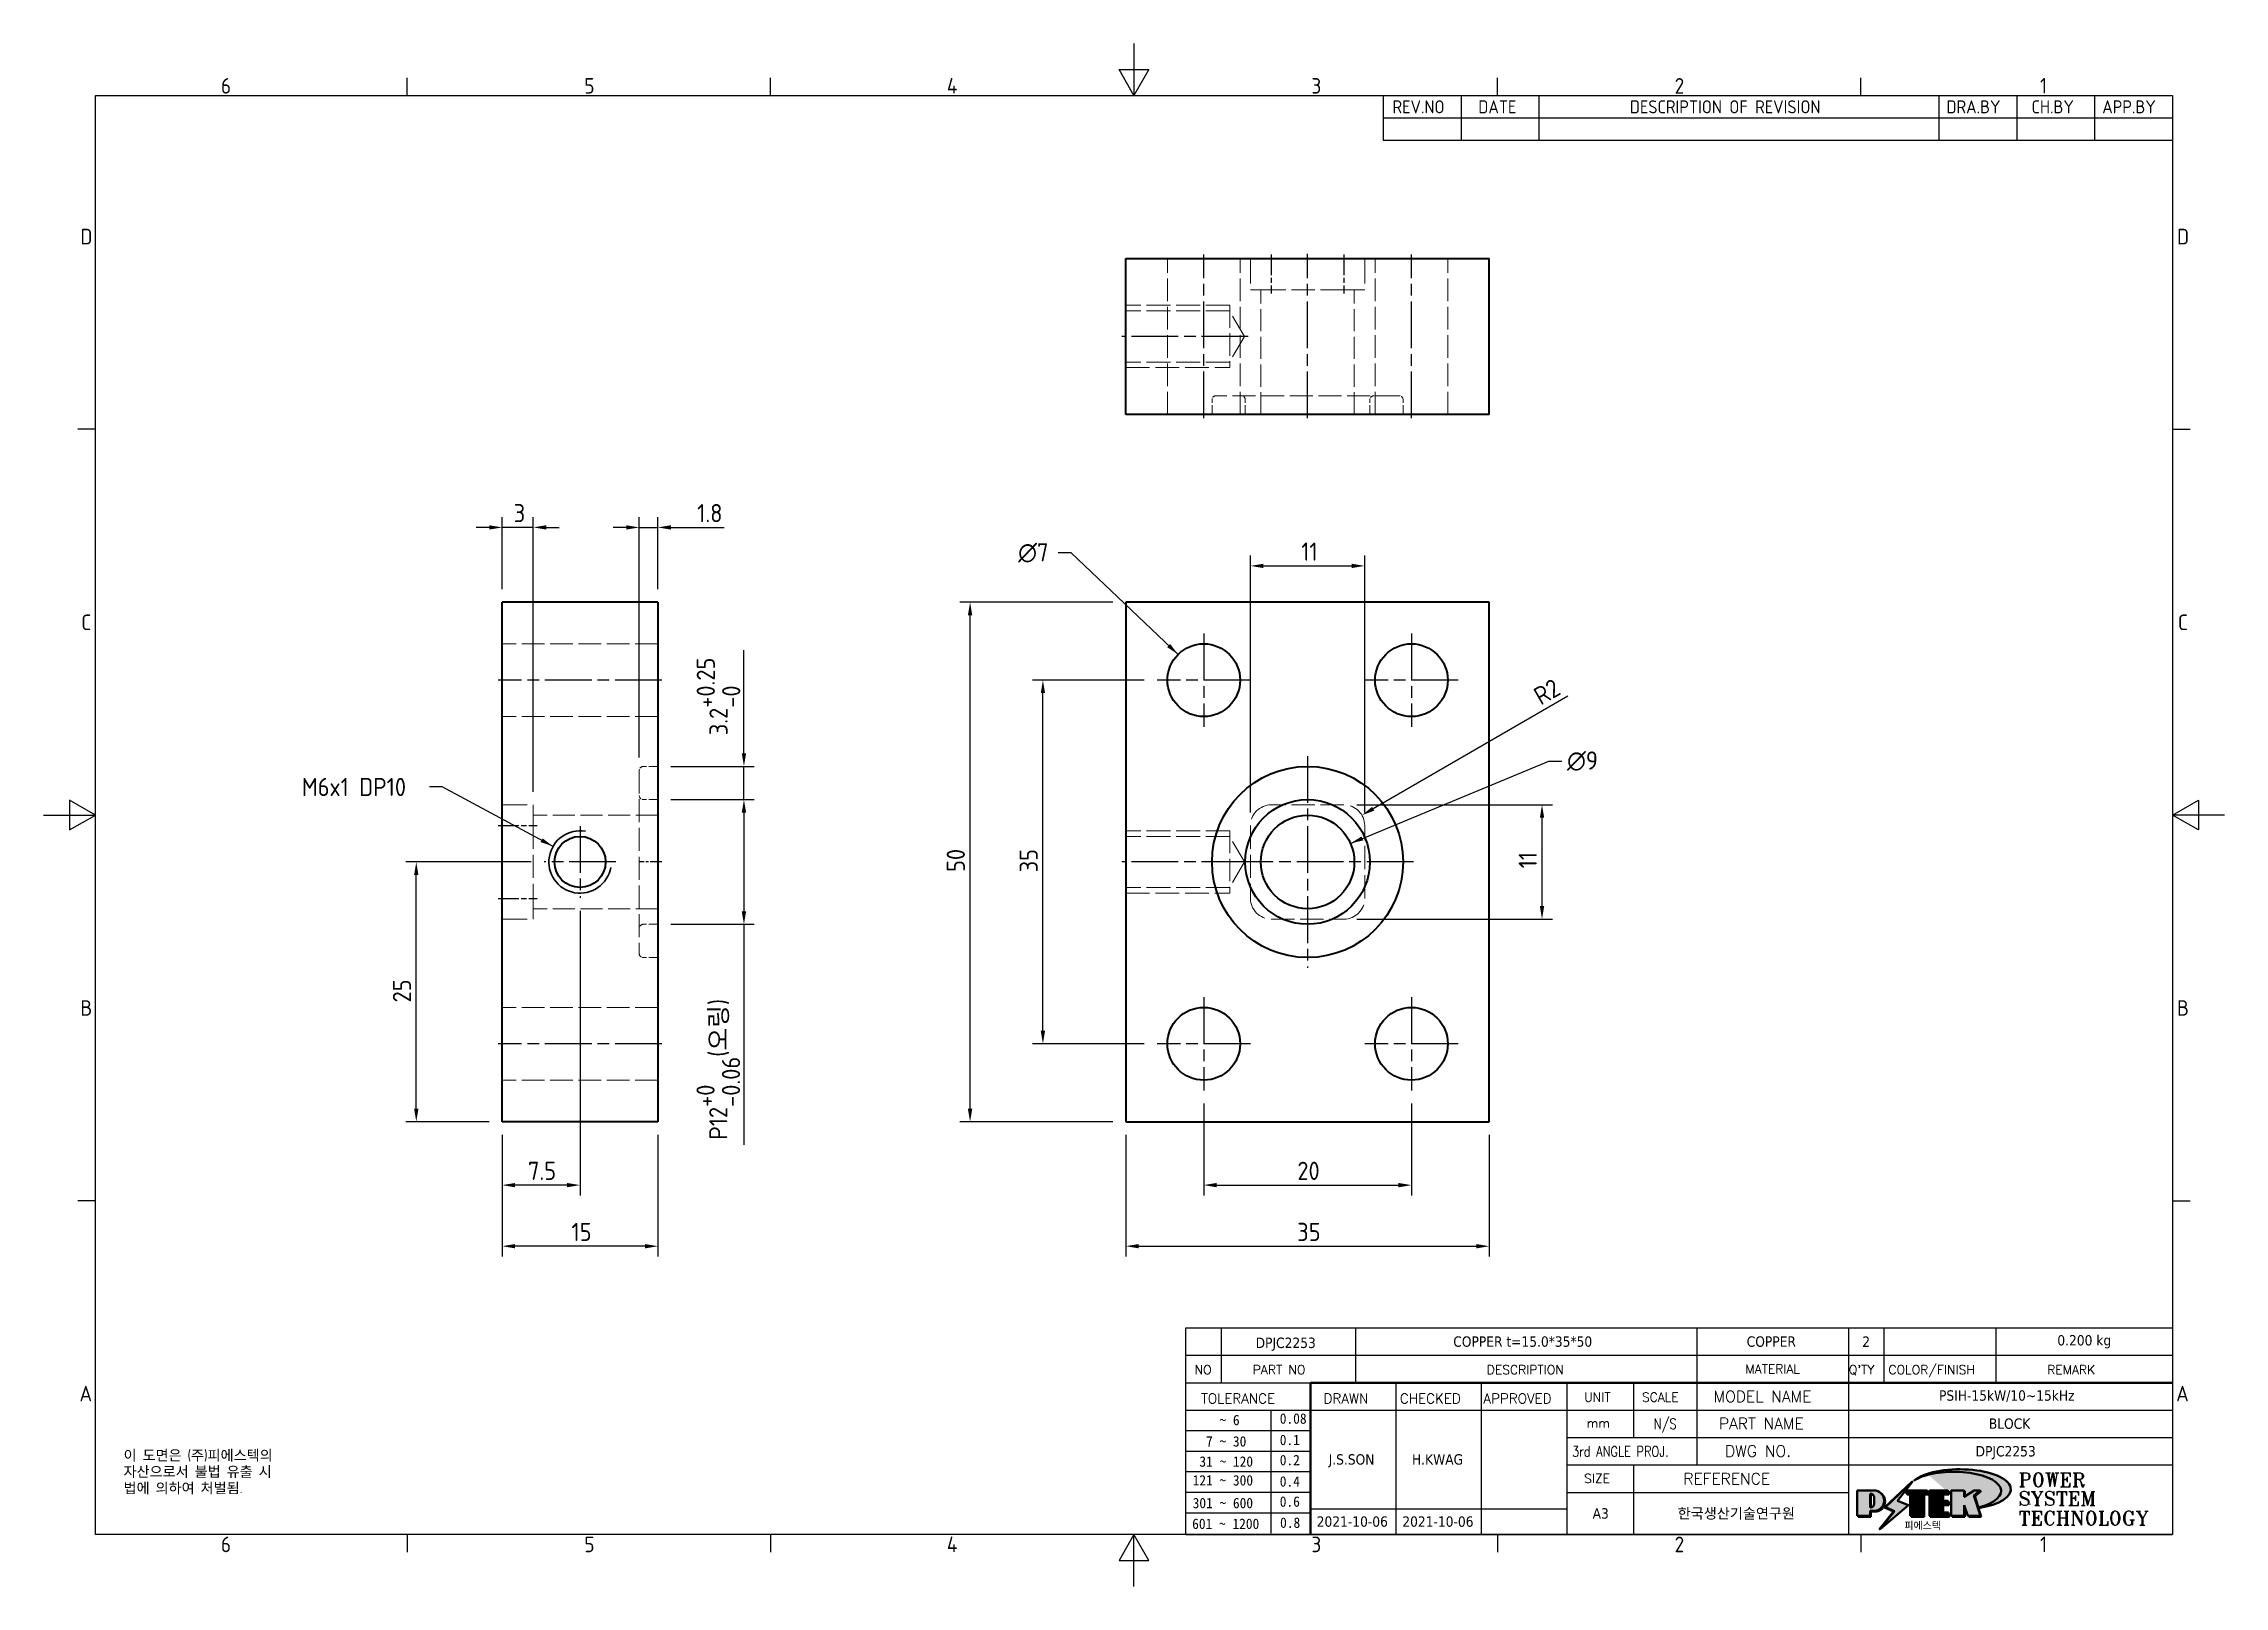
# Model space of a CAD drawing. Header units: millimetres. Extents: x 0 to 2375, y 0 to 3360.
# Drawn here: x 465 to 675, y 2269.3 to 2417.8 of the extents above; entities that cross this region are included whole.
import ezdxf
from ezdxf.enums import TextEntityAlignment as Align

# ---------------------------------------------------------------- set-up
doc = ezdxf.new("R2010")
doc.units = ezdxf.units.MM
doc.linetypes.add('DPJC2253$0$CHAIN', pattern=[0.35429999999999995, 0.2362, -0.0295, 0.0591, -0.0295])
doc.linetypes.add('DPJC2253$0$DASHED', pattern=[0.2067, 0.1654, -0.0413])
for name, color, linetype, lineweight in [('DPJC2253$0$가려진 것(ISO)', 2, 'DPJC2253$0$DASHED', 18), ('DPJC2253$0$가시적인 것(ISO)', 3, 'Continuous', 40), ('DPJC2253$0$가시적인 좁은 것(ISO)', 3, 'Continuous', 35), ('DPJC2253$0$경계(ISO)', 7, 'Continuous', 25), ('DPJC2253$0$기호(ISO)', 5, 'Continuous', 25), ('DPJC2253$0$제목(ISO)', 5, 'Continuous', 50), ('DPJC2253$0$중심 표식(ISO)', 1, 'Continuous', 25), ('DPJC2253$0$중심선(ISO)', 1, 'Continuous', 25), ('DPJC2253$0$치수(ISO)', 2, 'Continuous', 25), ('DPJC2253$0$해치(ISO)', 7, 'Continuous', 18)]:
    doc.layers.add(name, color=color, linetype=linetype, lineweight=lineweight)
doc.styles.add('DPJC2253$0$HAN_291', font='')
doc.styles.add('DPJC2253$0$HAN_370', font='', dxfattribs={"width": 2})
doc.styles.add('DPJC2253$0$ISO ProportionalPSTEK', font='isocp.shx')
doc.styles.add('DPJC2253$0$RC_284', font='ROMANC.shx')
doc.styles.add('DPJC2253$0$RC_287', font='ROMANC.shx')
doc.styles.add('DPJC2253$0$RC_292', font='ROMANC.shx')
doc.styles.add('DPJC2253$0$ROMANT_294', font='romant.shx')
doc.styles.add('DPJC2253$0$문자 텍스트_PSTEK_POSCO', font='isocp.shx')
doc.styles.add('DPJC2253$0$치수 텍스트_PSTEK_POSCO', font='isocp.shx')
doc.styles.add('DPJC2253$0$텍스트 스타일198', font='tahoma.ttf')
doc.styles.add('DPJC2253$0$텍스트 스타일333', font='ROMANC.shx', dxfattribs={"width": 0.800000011920929})
doc.styles.get('DPJC2253$0$HAN_291').set_extended_font_data('GulimChe')
doc.styles.get('DPJC2253$0$HAN_370').set_extended_font_data('GulimChe')
doc.dimstyles.new('DPJC2253$0$치수_PSTEK_POSCO', dxfattribs={"dimscale": 0.5, "dimtxt": 3.5, "dimasz": 2.5, "dimexe": 2, "dimexo": 2.5, "dimgap": 1, "dimtad": 1, "dimrnd": 1e-08, "dimdsep": 46, "dimtxsty": 'DPJC2253$0$치수 텍스트_PSTEK_POSCO', "dimcen": 0.09, "dimdle": 10, "dimclrd": 7, "dimclre": 7, "dimclrt": 2, "dimadec": 1, "dimazin": 2, "dimtfac": 1, "dimtmove": 0, "dimatfit": 3, "dimfxl": 0, "dimtolj": 1, "dimlwd": -1, "dimlwe": -1, "dimarcsym": 0})
doc.dimstyles.new('DPJC2253$0$치수_PSTEK_POSCO$7', dxfattribs={"dimscale": 0.5, "dimtxt": 3.5, "dimasz": 2.5, "dimexe": 2, "dimexo": 2.5, "dimgap": 1, "dimtad": 1, "dimrnd": 1e-08, "dimdsep": 46, "dimtxsty": 'DPJC2253$0$치수 텍스트_PSTEK_POSCO', "dimcen": 0.09, "dimdle": 10, "dimclrd": 7, "dimclre": 7, "dimclrt": 2, "dimadec": 1, "dimazin": 2, "dimtfac": 1, "dimtmove": 0, "dimatfit": 3, "dimfxl": 0, "dimtolj": 1, "dimlwd": -1, "dimlwe": -1, "dimarcsym": 0})

# ---------------------------------------------------------------- blocks, each defined once
blk = doc.blocks.new('DPJC2253$0$경계 Default Border')
at = {"layer": 'DPJC2253$0$경계(ISO)'}
for p, q in [((70, 287.0000076293945), (70, 290.4000091552734)), ((140, 287.0000076293945), (140, 290.4000091552734)), ((280, 287.0000076293945), (280, 290.4000091552734)), ((350, 287.0000076293945), (350, 290.4000091552734)), ((10, 222.7499961853027), (6.599999666213989, 222.7499961853027)), ((410, 222.7499961853027), (413.4000015258789, 222.7499961853027)), ((10, 74.25000190734863), (6.599999666213989, 74.25000190734863)), ((410, 74.25000190734863), (413.4000015258789, 74.25000190734863)), ((70, 10), (70, 6.599999666213989)), ((140, 10), (140, 6.599999666213989)), ((280, 10), (280, 6.599999666213989)), ((350, 10), (350, 6.599999666213989))]:
    blk.add_line(p, q, dxfattribs=at)
at = {"layer": 'DPJC2253$0$경계(ISO)', "flags": 128}
for points in [[(210, 297.0000076293945), (210, 287.0000076293945), (207.1132469177246, 292.0000076293945), (212.8867530822754, 292.0000076293945), (210, 287.0000076293945)], [(10, 10), (10, 287.0000076293945), (410, 287.0000076293945), (410, 10), (10, 10)], [(0, 148.5000038146973), (10, 148.5000038146973), (5, 151.3867473602295), (5, 145.6132507324219), (10, 148.5000038146973)], [(420, 148.5000038146973), (410, 148.5000038146973), (415, 151.3867473602295), (415, 145.6132507324219), (410, 148.5000038146973)], [(210, 0), (210, 10), (207.1132469177246, 5), (212.8867530822754, 5), (210, 10)]]:
    blk.add_lwpolyline(points, dxfattribs=at)
at = {"layer": 'DPJC2253$0$경계(ISO)', "color": 2, "char_height": 3.00000011920929, "attachment_point": 7, "style": 'DPJC2253$0$문자 텍스트_PSTEK_POSCO'}
for s, insert in [('6', (34.14453946055966, 287.3713945155963)), ('5', (104.1445394605597, 287.3713945155963)), ('4', (173.9734701308116, 287.4)), ('3', (244.1685395229535, 287.3713945155963)), ('2', (314.127739416884, 287.3713945155963)), ('1', (384.4860661041481, 287.4)), ('D', (7.078270083685684, 258.3463944559917)), ('D', (410.878270202895, 258.3463944559917)), ('C', (7.244539400955009, 184.0963944559917)), ('C', (411.0445395201643, 184.0963944559917)), ('B', (7.078270083685684, 109.8463944559917)), ('B', (410.878270202895, 109.8463944559917)), ('A', (6.914400698149937, 35.61784856929444)), ('A', (410.7144008173592, 35.61784856929444)), ('6', (34.14453946055966, 6.57139439638704)), ('5', (104.1445394605597, 6.57139439638704)), ('4', (173.9734701308116, 6.59999988079071)), ('3', (244.1685395229535, 6.57139439638704)), ('2', (314.127739416884, 6.57139439638704)), ('1', (384.4860661041481, 6.59999988079071))]:
    blk.add_mtext(s, dxfattribs=dict(at, insert=insert))
blk = doc.blocks.new('DPJC2253$0$제목 블록 PSTEK')
for color, points in [(252, [(317.2195697678507, 17.0593801673321), (322.0326348870767, 21.62682475217465), (322.2781991042243, 21.94392121864296), (317.0471853425802, 16.97985676345368), (318.7512090904202, 16.1899260703855), (316.0018030350395, 12.71868385740789), (316.3356552234328, 13.00206718743325), (318.9235935156908, 16.2694494742633)]), (5, [(321.6183518841322, 17.4193704504104), (319.5281351041078, 18.24969419629727), (322.4505835294948, 22.02344462252142), (317.2195697678507, 17.0593801673321), (318.9235935156908, 16.2694494742633), (316.1741874603099, 12.79820726128571)]), (1, [(324.4839107253602, 19.60711530335299), (325.2419748254881, 19.60711530335299), (325.2419748254881, 20.25857663940324), (321.2266040451076, 20.25857663940324), (321.2266040451076, 19.60711530335299), (321.9846681452406, 19.60711530335299), (321.9846681452406, 15.3430047401139), (324.4839107253602, 15.3430047401139)]), (252, [(321.9846681452406, 19.60711530335299), (321.4042753185749, 19.60711530335299), (321.4042753185749, 19.45905590879572), (321.9846681452406, 19.45905590879572)]), (252, [(324.6615819988275, 19.45905590879572), (325.4196460989604, 19.45905590879572), (325.4196460989604, 20.11051724484596), (325.2419748254881, 20.11051724484596), (325.2419748254881, 19.60711530335299), (324.4839107253602, 19.60711530335299), (324.4839107253602, 15.3430047401139), (322.1623394187076, 15.3430047401139), (322.1623394187076, 15.19494534555726), (324.6615819988275, 15.19494534555726)]), (1, [(329.2277337269622, 20.25857663940324), (325.65654113025, 20.25857663940324), (325.65654113025, 15.3430047401139), (329.3580259941756, 15.3430047401139), (329.3580259941756, 15.9944660761648), (328.1137701654877, 15.9944660761648), (328.1137701654877, 17.56360607323003), (329.2277337269622, 17.56360607323003), (329.2277337269622, 18.25543873810179), (328.1137701654877, 18.25543873810179), (328.1137701654877, 19.60711530335299), (329.2277337269622, 19.60711530335299)]), (252, [(328.2914414389548, 19.45905590879572), (329.4054050004294, 19.45905590879572), (329.4054050004294, 20.11051724484596), (329.2277337269622, 20.11051724484596), (329.2277337269622, 19.60711530335299), (328.1137701654877, 19.60711530335299), (328.1137701654877, 18.25543873810179), (328.2914414389548, 18.25543873810179)]), (252, [(328.2914414389548, 17.41554667867274), (329.4054050004294, 17.41554667867274), (329.4054050004294, 18.10737934354514), (329.2277337269622, 18.10737934354514), (329.2277337269622, 17.56360607323003), (328.1137701654877, 17.56360607323003), (328.1137701654877, 15.9944660761648), (328.2914414389548, 15.9944660761648)]), (1, [(332.3312149849806, 20.25857663940324), (329.8592894925411, 20.25857663940324), (329.8592894925411, 15.3430047401139), (332.3312149849806, 15.3430047401139), (332.3312149849806, 17.4318630164523), (333.0701931098801, 15.3430047401139), (335.4855464857051, 15.3430047401139), (334.2514536401189, 19.30614745124769), (335.4379594596742, 20.25857663940324), (334.3071782107978, 20.25857663940324), (332.3312149849806, 18.99741471888304)]), (252, [(332.5088862584528, 16.92964231796647), (332.3312149849806, 17.43186301645164), (332.3312149849806, 15.3430047401139), (330.0369607660135, 15.3430047401139), (330.0369607660135, 15.19494534555726), (332.5088862584528, 15.19494534555726)]), (252, [(332.5088862584528, 20.1105172448466), (332.3312149849806, 20.1105172448466), (332.3312149849806, 18.99741471888368), (332.5088862584528, 19.11081371413894)]), (252, [(335.6156307331414, 20.11051724484596), (335.2535118015555, 20.11051724484596), (334.2514536401189, 19.30614745124769), (335.4855464857051, 15.3430047401139), (333.1954852176545, 15.3430047401139), (333.2478643833523, 15.19494534555726), (335.6632177591723, 15.19494534555726), (334.4291249135862, 19.15808805669106)]), (252, [(329.5356972676428, 15.8464066816075), (329.3580259941756, 15.8464066816075), (329.3580259941756, 15.3430047401139), (325.8342124037171, 15.3430047401139), (325.8342124037171, 15.19494534555726), (329.5356972676428, 15.19494534555726)])]:
    blk.add_hatch(color=color).paths.add_polyline_path(points)
h = blk.add_hatch(color=1)
edge = h.paths.add_edge_path(flags=0)
edge.add_line((314.2242174273352, 19.60711530335299), (314.2242174273352, 17.00126995915134))
edge.add_line((314.2242174273352, 17.00126995915134), (314.3485873187598, 17.00126995915134))
edge.add_arc((314.3485873187598, 17.6527312952023), 0.6514613360509371, 270, 360)
edge.add_line((315.0000486548106, 17.6527312952023), (315.0000486548106, 18.95565396730211))
edge.add_arc((314.3485873187598, 18.95565396730212), 0.6514613360508712, 0, 90)
edge.add_line((314.3485873187598, 19.60711530335299), (314.2242174273352, 19.60711530335299))
edge = h.paths.add_edge_path()
edge.add_arc((314.9847713324306, 18.28938669179658), 1.969189947606664, 269.9999999999959, 450)
edge.add_line((314.9847713324306, 20.25857663940318), (311.7664314776902, 20.25857663940324))
edge.add_line((311.7664314776902, 20.25857663940324), (311.7664314776902, 15.3430047401139))
edge.add_line((311.7664314776902, 15.3430047401139), (314.2242174273352, 15.3430047401139))
edge.add_line((314.2242174273352, 15.3430047401139), (314.2242174273352, 16.32019674418991))
edge.add_line((314.2242174273352, 16.32019674418991), (314.9847713324307, 16.32019674418991))
h = blk.add_hatch(color=252)
edge = h.paths.add_edge_path()
edge.add_arc((314.9847713324309, 18.28938669179657), 1.969189947606666, 270, 406.8278729790604)
edge.add_arc((315.1624426058984, 18.1413272972396), 1.969189947606962, -90, 53.560984836317004, ccw=False)
edge.add_line((315.1624426058984, 16.17213734963263), (314.4018887008024, 16.17213734963263))
edge.add_line((314.4018887008024, 16.17213734963263), (314.4018887008024, 15.19494534555726))
edge.add_line((314.4018887008024, 15.19494534555726), (311.9441027511573, 15.19494534555726))
edge.add_line((311.9441027511573, 15.19494534555726), (311.9441027511573, 15.3430047401139))
edge.add_line((311.9441027511573, 15.3430047401139), (314.2242174273352, 15.3430047401139))
edge.add_line((314.2242174273352, 15.3430047401139), (314.2242174273352, 16.32019674418991))
edge.add_line((314.2242174273352, 16.32019674418991), (314.9847713324309, 16.32019674418991))
h = blk.add_hatch(color=252)
edge = h.paths.add_edge_path()
edge.add_line((314.4018887008024, 19.45905590879572), (314.5262585922315, 19.45905590879572))
edge.add_arc((314.5262585922314, 18.80759457274939), 0.6514613360463194, 60.4189348879147, 90.00000000000318, ccw=False)
edge.add_arc((314.3485873187602, 18.95565396730057), 0.6514613360524251, 39.96992292766206, 90.00000000009999)
edge.add_line((314.3485873187591, 19.60711530335307), (314.2242174273352, 19.60711530335298))
edge.add_line((314.2242174273352, 19.60711530335299), (314.2242174273352, 17.00126995915134))
edge.add_line((314.2242174273352, 17.00126995915134), (314.3485873187591, 17.00126995915134))
edge.add_arc((314.3485873187568, 17.652731295233), 0.6514613360816299, 270.0000000002, 274.6930825552478)
edge.add_line((314.4018887008024, 17.0034541317032), (314.4018887008024, 19.45905590879572))
at = {"layer": 'DPJC2253$0$해치(ISO)'}
h = blk.add_hatch(color=140, dxfattribs=at)
edge = h.paths.add_edge_path()
edge.add_ellipse((330.3660919371412, 20.15576403068321), major_axis=(9.100907360794343, 0), ratio=0.4069904968023172, start_angle=301.3098473703837, end_angle=507.7436900681698)
edge.add_ellipse((331.5340919371412, 20.4634168429492), major_axis=(-9.82350664112931, 0), ratio=0.3942600559756514, start_angle=111.51207141178469, end_angle=334.47025347086895, ccw=False)
edge.add_line((335.1363447531188, 16.8601935978785), (335.0955236905705, 16.99119398620872))
at = {"color": 180}
for p, q in [((182.475792979055, 11.79100474011392), (182.4757929790549, 51.56524660363496)), ((182.4757929790549, 51.56524660363496), (372.4757929537551, 51.56524660363496)), ((189.2651435055721, 51.56524660363496), (189.2651435055722, 41.00524660363494)), ((215.2152739891528, 41.00524660363494), (215.2152739891528, 51.56524660363496)), ((280.8758854511282, 51.56524660363496), (280.8758854511282, 41.00524660363494)), ((310.0881549537552, 51.56524660363496), (310.0881549537553, 41.00524660363494)), ((316.9044520275131, 51.56524660363496), (316.9044520275127, 41.00524660363494)), ((338.4566026226726, 51.56524660363496), (338.4566026226727, 41.00524660363494)), ((372.4757929537551, 51.56524660363496), (372.4757929537551, 11.79100474011389)), ((182.475792979055, 46.2852466036349), (372.4757929537551, 46.28524660363492)), ((182.475792979055, 41.00524660363493), (206.451475290024, 41.00524660363493)), ((222.9401812389276, 11.79100474011392), (222.9401812389276, 41.00524660363494)), ((239.4288871878316, 11.79100474011392), (239.4288871878316, 41.00524660363494)), ((255.9175931367356, 11.79100474011392), (255.9175931367356, 41.00524660363494)), ((268.6918866058747, 41.00524660363494), (268.6918866058747, 30.44524660363498)), ((280.8758854511282, 41.00524660363494), (280.8758854511282, 25.16524660363502)), ((310.088154953755, 41.00524660363494), (310.088154953755, 11.79100474011392)), ((182.475792979055, 35.72524660363497), (206.451475290024, 35.72524660363497)), ((198.8621818849491, 12.02524660363491), (198.8621818849491, 35.72524660363497)), ((206.451475290024, 35.72524660363497), (372.4757929537551, 35.72524660363497)), ((182.475792979055, 31.77524660363492), (206.451475290024, 31.77524660363492)), ((255.917593136736, 30.44524660363498), (372.4757929537552, 30.44524660363501)), ((182.475792979055, 27.82524660363487), (206.451475290024, 27.82524660363487)), ((182.475792979055, 23.87524660363505), (206.451475290024, 23.87524660363505)), ((255.9175931367359, 25.16524660363502), (372.4757929537552, 25.165246603635)), ((268.6918866058744, 25.16524660363502), (268.6918866058744, 11.79100474011392)), ((182.475792979055, 19.92524660363478), (206.451475290024, 19.92524660363478)), ((255.9175931367359, 19.88524660363481), (310.0881549537553, 19.88524660363481)), ((182.475792979055, 15.97524660363496), (206.451475290024, 15.97524660363496)), ((206.451475290024, 16.74100474011396), (255.9175931367359, 16.74100474011396)), ((182.475792979055, 11.79100474011392), (372.4757929537551, 11.79100474011389))]:
    blk.add_line(p, q, dxfattribs=at)
at = {"color": 7, "lineweight": 50}
for p, q in [((206.4514752900237, 11.79100474011392), (206.4514752900237, 41.00524660363494)), ((206.451475290024, 41.00524660363494), (372.4757929537551, 41.00524660363496))]:
    blk.add_line(p, q, dxfattribs=at)
at = {"color": 7}
for p, q in [((322.2781991042243, 21.94392121864296), (317.0471853425802, 16.97985676345368)), ((322.4505835294948, 22.02344462252142), (317.2195697678507, 17.0593801673321)), ((317.2195697678507, 17.0593801673321), (322.0326348870767, 21.62682475217465)), ((319.5281351041078, 18.24969419629727), (322.4505835294948, 22.02344462252142)), ((322.0326348870767, 21.62682475217465), (322.2781991042243, 21.94392121864296)), ((311.7664314776902, 20.25900474011391), (311.7664314776902, 15.34300474011391)), ((314.9847713324309, 20.25857663940324), (311.7664314776902, 20.25857663940324)), ((314.9847713324309, 20.25857663940324), (311.7664314776902, 20.25857663940324)), ((311.7664314776902, 20.25857663940324), (311.7664314776902, 15.3430047401139)), ((314.2242174273352, 17.00126995915134), (314.2242174273352, 19.60711530335299)), ((314.2242174273352, 19.60711530335299), (314.3485873187591, 19.60711530335299)), ((314.3485873187591, 19.60711530335299), (314.2242174273352, 19.60711530335299)), ((314.2242174273352, 19.60711530335299), (314.2242174273352, 17.00126995915134)), ((314.2242174273352, 17.00126995915134), (314.2242174273352, 19.60711530335299)), ((314.2242174273352, 19.60711530335299), (314.3485873187591, 19.60711530335299)), ((314.3485873187591, 17.00126995915134), (314.2242174273352, 17.00126995915134)), ((314.2242174273352, 17.00126995915134), (314.3485873187591, 17.00126995915134)), ((314.3485873187591, 17.00126995915134), (314.2242174273352, 17.00126995915134)), ((314.4018887008024, 19.45905590879572), (314.5262585922314, 19.45905590879572)), ((314.4018887008024, 17.0034541317032), (314.4018887008024, 19.45905590879572)), ((315.0000486548106, 18.95565396730275), (315.0000486548106, 17.65273129520161)), ((315.0000486548106, 18.95565396730275), (315.0000486548106, 17.65273129520161)), ((316.1741874603099, 12.79820726128571), (321.6183518841322, 17.4193704504104)), ((317.0471853425802, 16.97985676345368), (318.7512090904202, 16.1899260703855)), ((318.9235935156908, 16.2694494742633), (317.2195697678507, 17.0593801673321)), ((317.2195697678507, 17.0593801673321), (318.9235935156908, 16.2694494742633)), ((321.6183518841322, 17.4193704504104), (319.5281351041078, 18.24969419629727)), ((325.2419748254881, 20.25857663940324), (321.2266040451076, 20.25857663940324)), ((321.2266040451076, 20.25857663940324), (321.2266040451076, 19.60711530335299)), ((325.2419748254881, 20.25857663940324), (321.2266040451076, 20.25857663940324)), ((321.2266040451076, 20.25857663940324), (321.2266040451076, 19.60711530335299)), ((321.2266040451076, 19.60711530335299), (321.9846681452406, 19.60711530335299)), ((321.2266040451076, 19.60711530335299), (321.9846681452406, 19.60711530335299)), ((321.4042753185749, 19.60711530335299), (321.4042753185749, 19.45905590879572)), ((321.9846681452406, 19.60711530335299), (321.4042753185749, 19.60711530335299)), ((321.4042753185749, 19.45905590879572), (321.9846681452406, 19.45905590879572)), ((321.9846681452406, 19.60711530335299), (321.9846681452406, 15.3430047401139)), ((321.9846681452406, 19.45905590879572), (321.9846681452406, 19.60711530335299)), ((321.9846681452406, 19.60711530335299), (321.9846681452406, 15.3430047401139)), ((324.4839107253602, 19.60711530335299), (325.2419748254881, 19.60711530335299)), ((324.4839107253602, 15.3430047401139), (324.4839107253602, 19.60711530335299)), ((325.2419748254881, 19.60711530335299), (324.4839107253602, 19.60711530335299)), ((324.4839107253602, 19.60711530335299), (324.4839107253602, 15.3430047401139)), ((324.4839107253602, 19.60711530335299), (325.2419748254881, 19.60711530335299)), ((324.4839107253602, 15.3430047401139), (324.4839107253602, 19.60711530335299)), ((324.6615819988275, 19.45905590879572), (325.4196460989604, 19.45905590879572)), ((324.6615819988275, 15.19494534555726), (324.6615819988275, 19.45905590879572)), ((325.2419748254881, 19.60711530335299), (325.2419748254881, 20.25857663940324)), ((325.2419748254881, 19.60711530335299), (325.2419748254881, 20.25857663940324)), ((325.4196460989604, 20.11051724484596), (325.2419748254881, 20.11051724484596)), ((325.2419748254881, 20.11051724484596), (325.2419748254881, 19.60711530335299)), ((325.4196460989604, 19.45905590879572), (325.4196460989604, 20.11051724484596)), ((329.2277337269622, 20.25857663940324), (325.65654113025, 20.25857663940324)), ((325.65654113025, 20.25857663940324), (325.65654113025, 15.3430047401139)), ((325.65654113025, 20.25857663940324), (325.65654113025, 15.3430047401139)), ((329.2277337269622, 20.25857663940324), (325.65654113025, 20.25857663940324)), ((328.1137701654877, 18.25543873810179), (328.1137701654877, 19.60711530335299)), ((328.1137701654877, 19.60711530335299), (329.2277337269622, 19.60711530335299)), ((329.2277337269622, 19.60711530335299), (328.1137701654877, 19.60711530335299)), ((328.1137701654877, 19.60711530335299), (328.1137701654877, 18.25543873810179)), ((328.1137701654877, 18.25543873810179), (328.1137701654877, 19.60711530335299)), ((328.1137701654877, 19.60711530335299), (329.2277337269622, 19.60711530335299)), ((329.2277337269622, 18.25543873810179), (328.1137701654877, 18.25543873810179)), ((328.1137701654877, 18.25543873810179), (328.2914414389548, 18.25543873810179)), ((329.2277337269622, 18.25543873810179), (328.1137701654877, 18.25543873810179)), ((328.1137701654877, 17.56360607323003), (329.2277337269622, 17.56360607323003)), ((328.1137701654877, 15.9944660761648), (328.1137701654877, 17.56360607323003)), ((329.2277337269622, 17.56360607323003), (328.1137701654877, 17.56360607323003)), ((328.1137701654877, 17.56360607323003), (328.1137701654877, 15.9944660761648)), ((328.1137701654877, 17.56360607323003), (329.2277337269622, 17.56360607323003)), ((328.1137701654877, 15.9944660761648), (328.1137701654877, 17.56360607323003)), ((328.2914414389548, 18.25543873810179), (328.2914414389548, 19.45905590879572)), ((328.2914414389548, 19.45905590879572), (329.4054050004294, 19.45905590879572)), ((328.2914414389548, 15.9944660761648), (328.2914414389548, 17.41554667867274)), ((328.2914414389548, 17.41554667867274), (329.4054050004294, 17.41554667867274)), ((329.2277337269622, 19.60711530335299), (329.2277337269622, 20.25857663940324)), ((329.2277337269622, 19.60711530335299), (329.2277337269622, 20.25857663940324)), ((329.4054050004294, 20.11051724484596), (329.2277337269622, 20.11051724484596)), ((329.2277337269622, 20.11051724484596), (329.2277337269622, 19.60711530335299)), ((329.2277337269622, 17.56360607323003), (329.2277337269622, 18.25543873810179)), ((329.2277337269622, 17.56360607323003), (329.2277337269622, 18.25543873810179)), ((329.4054050004294, 18.10737934354514), (329.2277337269622, 18.10737934354514)), ((329.2277337269622, 18.10737934354514), (329.2277337269622, 17.56360607323003)), ((329.4054050004294, 19.45905590879572), (329.4054050004294, 20.11051724484596)), ((329.4054050004294, 17.41554667867274), (329.4054050004294, 18.10737934354514)), ((332.3312149849806, 20.25857663940324), (329.8592894925411, 20.25857663940324)), ((329.8592894925411, 20.25857663940324), (329.8592894925411, 15.3430047401139)), ((329.8592894925411, 20.25857663940324), (329.8592894925411, 15.3430047401139)), ((332.3312149849806, 20.25857663940324), (329.8592894925411, 20.25857663940324)), ((334.3071782107978, 20.25857663940324), (332.3312149849806, 18.99741471888304)), ((332.3312149849806, 18.99741471888304), (332.3312149849806, 20.25857663940324)), ((334.3071782107978, 20.25857663940324), (332.3312149849806, 18.99741471888304)), ((332.3312149849806, 18.99741471888304), (332.3312149849806, 20.25857663940324)), ((332.5088862584528, 20.1105172448466), (332.3312149849806, 20.1105172448466)), ((332.3312149849806, 20.1105172448466), (332.3312149849806, 18.99741471888368)), ((332.3312149849806, 18.99741471888368), (332.5088862584528, 19.11081371413894)), ((332.3312149849806, 17.4318630164523), (333.0701931098801, 15.3430047401139)), ((332.3312149849806, 15.3430047401139), (332.3312149849806, 17.4318630164523)), ((332.5088862584528, 16.92964231796647), (332.3312149849806, 17.43186301645164)), ((332.3312149849806, 17.43186301645164), (332.3312149849806, 15.3430047401139)), ((332.3312149849806, 17.4318630164523), (333.0701931098801, 15.3430047401139)), ((332.3312149849806, 15.3430047401139), (332.3312149849806, 17.4318630164523)), ((332.5088862584528, 19.11081371413894), (332.5088862584528, 20.1105172448466)), ((332.5088862584528, 15.19494534555726), (332.5088862584528, 16.92964231796647)), ((334.2514536401189, 19.30614745124769), (335.4379594596742, 20.25857663940324)), ((334.2514536401189, 19.30614745124769), (335.4379594596742, 20.25857663940324)), ((335.2535118015555, 20.11051724484596), (334.2514536401189, 19.30614745124769)), ((335.4855464857051, 15.3430047401139), (334.2514536401189, 19.30614745124769)), ((334.2514536401189, 19.30614745124769), (335.4855464857051, 15.3430047401139)), ((335.4855464857051, 15.3430047401139), (334.2514536401189, 19.30614745124769)), ((335.4379594596742, 20.25857663940324), (334.3071782107978, 20.25857663940324)), ((335.4379594596742, 20.25857663940324), (334.3071782107978, 20.25857663940324)), ((334.4291249135862, 19.15808805669104), (335.6156307331414, 20.11051724484596)), ((335.6632177591723, 15.19494534555726), (334.4291249135862, 19.15808805669104)), ((335.6156307331414, 20.11051724484596), (335.2535118015555, 20.11051724484596)), ((345.0447381189468, 17.50375595811051), (344.9867755289346, 17.689895936919)), ((311.7664314776902, 15.3430047401139), (314.2242174273352, 15.3430047401139)), ((311.7664314776902, 15.3430047401139), (314.2242174273352, 15.3430047401139)), ((314.2242174273352, 15.3430047401139), (311.9441027511573, 15.3430047401139)), ((311.9441027511573, 15.3430047401139), (311.9441027511573, 15.19494534555726)), ((311.9441027511573, 15.19494534555726), (314.4018887008024, 15.19494534555726)), ((314.2242174273352, 16.32019674418991), (314.9847713324309, 16.32019674418991)), ((314.2242174273352, 15.3430047401139), (314.2242174273352, 16.32019674418991)), ((314.9847713324309, 16.32019674418991), (314.2242174273352, 16.32019674418991)), ((314.2242174273352, 16.32019674418991), (314.2242174273352, 15.3430047401139)), ((314.2242174273352, 16.32019674418991), (314.9847713324309, 16.32019674418991)), ((314.2242174273352, 15.3430047401139), (314.2242174273352, 16.32019674418991)), ((314.4018887008024, 16.17213734963263), (315.162442605898, 16.17213734963263)), ((314.4018887008024, 15.19494534555726), (314.4018887008024, 16.17213734963263)), ((318.7512090904202, 16.1899260703855), (316.0018030350395, 12.71868385740789)), ((316.0018030350395, 12.71868385740789), (316.3356552234328, 13.00206718743325)), ((318.9235935156908, 16.2694494742633), (316.1741874603099, 12.79820726128571)), ((316.3356552234328, 13.00206718743325), (318.9235935156908, 16.2694494742633)), ((321.9846681452406, 15.3430047401139), (324.4839107253602, 15.3430047401139)), ((321.9846681452406, 15.3430047401139), (324.4839107253602, 15.3430047401139)), ((324.4839107253602, 15.3430047401139), (322.1623394187076, 15.3430047401139)), ((322.1623394187076, 15.3430047401139), (322.1623394187076, 15.19494534555726)), ((322.1623394187076, 15.19494534555726), (324.6615819988275, 15.19494534555726)), ((325.65654113025, 15.3430047401139), (329.3580259941756, 15.3430047401139)), ((325.65654113025, 15.3430047401139), (329.3580259941756, 15.3430047401139)), ((329.3580259941756, 15.3430047401139), (325.8342124037171, 15.3430047401139)), ((325.8342124037171, 15.3430047401139), (325.8342124037171, 15.19494534555726)), ((325.8342124037171, 15.19494534555726), (329.5356972676428, 15.19494534555726)), ((329.3580259941756, 15.9944660761648), (328.1137701654877, 15.9944660761648)), ((328.1137701654877, 15.9944660761648), (328.2914414389548, 15.9944660761648)), ((329.3580259941756, 15.9944660761648), (328.1137701654877, 15.9944660761648)), ((329.3580259941756, 15.3430047401139), (329.3580259941756, 15.9944660761648)), ((329.3580259941756, 15.3430047401139), (329.3580259941756, 15.9944660761648)), ((329.5356972676428, 15.8464066816075), (329.3580259941756, 15.8464066816075)), ((329.3580259941756, 15.8464066816075), (329.3580259941756, 15.3430047401139)), ((329.5356972676428, 15.19494534555726), (329.5356972676428, 15.8464066816075)), ((329.8592894925411, 15.3430047401139), (332.3312149849806, 15.3430047401139)), ((329.8592894925411, 15.3430047401139), (332.3312149849806, 15.3430047401139)), ((332.3312149849806, 15.3430047401139), (330.0369607660135, 15.3430047401139)), ((330.0369607660135, 15.3430047401139), (330.0369607660135, 15.19494534555726)), ((330.0369607660135, 15.19494534555726), (332.5088862584528, 15.19494534555726)), ((333.0701931098801, 15.3430047401139), (335.4855464857051, 15.3430047401139)), ((333.0701931098801, 15.3430047401139), (335.4855464857051, 15.3430047401139)), ((335.4855464857051, 15.3430047401139), (333.1954852176545, 15.3430047401139)), ((333.1954852176545, 15.3430047401139), (333.2478643833523, 15.19494534555726)), ((333.2478643833523, 15.19494534555726), (335.6632177591723, 15.19494534555726))]:
    blk.add_line(p, q, dxfattribs=at)
at = {"color": 5}
for p, q in [((322.4505835294948, 22.02344462252142), (317.2195697678507, 17.0593801673321)), ((319.5281351041078, 18.24969419629727), (322.4505835294948, 22.02344462252142)), ((316.1741874603099, 12.79820726128571), (321.6183518841322, 17.4193704504104)), ((317.2195697678507, 17.0593801673321), (318.9235935156908, 16.2694494742633)), ((321.6183518841322, 17.4193704504104), (319.5281351041078, 18.24969419629727)), ((318.9235935156908, 16.2694494742633), (316.1741874603099, 12.79820726128571))]:
    blk.add_line(p, q, dxfattribs=at)
at = {"color": 1}
for p, q in [((314.9847713324309, 20.25857663940324), (311.7664314776902, 20.25857663940324)), ((311.7664314776902, 20.25857663940324), (311.7664314776902, 15.3430047401139)), ((314.2242174273352, 17.00126995915134), (314.2242174273352, 19.60711530335299)), ((314.2242174273352, 19.60711530335299), (314.3485873187591, 19.60711530335299)), ((314.3485873187591, 17.00126995915134), (314.2242174273352, 17.00126995915134)), ((315.0000486548106, 18.95565396730275), (315.0000486548106, 17.65273129520161)), ((325.2419748254881, 20.25857663940324), (321.2266040451076, 20.25857663940324)), ((321.2266040451076, 20.25857663940324), (321.2266040451076, 19.60711530335299)), ((321.2266040451076, 19.60711530335299), (321.9846681452406, 19.60711530335299)), ((321.9846681452406, 19.60711530335299), (321.9846681452406, 15.3430047401139)), ((324.4839107253602, 19.60711530335299), (325.2419748254881, 19.60711530335299)), ((324.4839107253602, 15.3430047401139), (324.4839107253602, 19.60711530335299)), ((325.2419748254881, 19.60711530335299), (325.2419748254881, 20.25857663940324)), ((329.2277337269622, 20.25857663940324), (325.65654113025, 20.25857663940324)), ((325.65654113025, 20.25857663940324), (325.65654113025, 15.3430047401139)), ((328.1137701654877, 18.25543873810179), (328.1137701654877, 19.60711530335299)), ((328.1137701654877, 19.60711530335299), (329.2277337269622, 19.60711530335299)), ((329.2277337269622, 18.25543873810179), (328.1137701654877, 18.25543873810179)), ((328.1137701654877, 17.56360607323003), (329.2277337269622, 17.56360607323003)), ((328.1137701654877, 15.9944660761648), (328.1137701654877, 17.56360607323003)), ((329.2277337269622, 19.60711530335299), (329.2277337269622, 20.25857663940324)), ((329.2277337269622, 17.56360607323003), (329.2277337269622, 18.25543873810179)), ((332.3312149849806, 20.25857663940324), (329.8592894925411, 20.25857663940324)), ((329.8592894925411, 20.25857663940324), (329.8592894925411, 15.3430047401139)), ((334.3071782107978, 20.25857663940324), (332.3312149849806, 18.99741471888304)), ((332.3312149849806, 18.99741471888304), (332.3312149849806, 20.25857663940324)), ((332.3312149849806, 17.4318630164523), (333.0701931098801, 15.3430047401139)), ((332.3312149849806, 15.3430047401139), (332.3312149849806, 17.4318630164523)), ((334.2514536401189, 19.30614745124769), (335.4379594596742, 20.25857663940324)), ((335.4855464857051, 15.3430047401139), (334.2514536401189, 19.30614745124769)), ((335.4379594596742, 20.25857663940324), (334.3071782107978, 20.25857663940324)), ((311.7664314776902, 15.3430047401139), (314.2242174273352, 15.3430047401139)), ((314.2242174273352, 16.32019674418991), (314.9847713324309, 16.32019674418991)), ((314.2242174273352, 15.3430047401139), (314.2242174273352, 16.32019674418991)), ((321.9846681452406, 15.3430047401139), (324.4839107253602, 15.3430047401139)), ((325.65654113025, 15.3430047401139), (329.3580259941756, 15.3430047401139)), ((329.3580259941756, 15.9944660761648), (328.1137701654877, 15.9944660761648)), ((329.3580259941756, 15.3430047401139), (329.3580259941756, 15.9944660761648)), ((329.8592894925411, 15.3430047401139), (332.3312149849806, 15.3430047401139)), ((333.0701931098801, 15.3430047401139), (335.4855464857051, 15.3430047401139))]:
    blk.add_line(p, q, dxfattribs=at)
at = {"color": 7}
for centre, radius, start, end in [((314.3485873187598, 18.95565396730211), 0.6514613360508712, 0, 90), ((314.3485873187602, 18.95565396730057), 0.6514613360524251, 39.96992292766117, 90), ((314.3485873187598, 18.95565396730212), 0.6514613360508712, 0, 90), ((314.3485873187597, 17.65273129520228), 0.6514613360509381, 270, 0), ((314.3485873187598, 17.6527312952023), 0.6514613360509381, 270, 0), ((314.3485873187568, 17.652731295233), 0.6514613360816299, 270, 274.6930825552478), ((314.5262585922314, 18.80759457274939), 0.6514613360463193, 60.41893488791137, 90), ((314.9847713324309, 18.28938669179658), 1.969189947606665, 270, 90), ((314.9847713324309, 18.28938669179658), 1.969189947606665, 270, 90), ((314.9847713324307, 18.2893866917965), 1.969189947606594, 270, 46.82787297909833), ((315.1624426058984, 18.1413272972396), 1.969189947606961, 270, 53.56098483636067)]:
    blk.add_arc(centre, radius, start, end, dxfattribs=at)
at = {"color": 1}
for centre, radius, start, end in [((314.3485873187598, 18.95565396730211), 0.6514613360508712, 0, 90), ((314.3485873187598, 17.6527312952023), 0.6514613360509381, 270, 0), ((314.9847713324309, 18.28938669179657), 1.969189947606665, 270, 90)]:
    blk.add_arc(centre, radius, start, end, dxfattribs=at)
at = {"layer": 'DPJC2253$0$제목(ISO)', "lineweight": 18}
blk.add_line((182.475792979055, 35.72500474011393), (182.475792979055, 11.79100474011392), dxfattribs=at)
at = {"layer": 'DPJC2253$0$제목(ISO)'}
for p, q in [((322.2781991042243, 21.94392121864296), (317.0471853425802, 16.97985676345368)), ((322.4505835294948, 22.02344462252142), (317.2195697678507, 17.0593801673321)), ((317.2195697678507, 17.0593801673321), (322.0326348870767, 21.62682475217465)), ((319.5281351041078, 18.24969419629727), (322.4505835294948, 22.02344462252142)), ((322.0326348870767, 21.62682475217465), (322.2781991042243, 21.94392121864296)), ((314.9847713324306, 20.25857663940324), (311.7664314776902, 20.25857663940324)), ((311.7664314776902, 20.25857663940324), (311.7664314776902, 15.3430047401139)), ((314.2242174273352, 17.00126995915134), (314.2242174273352, 19.60711530335299)), ((314.2242174273352, 19.60711530335299), (314.3485873187598, 19.60711530335299)), ((314.3485873187591, 19.60711530335299), (314.2242174273352, 19.60711530335299)), ((314.2242174273352, 19.60711530335299), (314.2242174273352, 17.00126995915134)), ((314.3485873187598, 17.00126995915134), (314.2242174273352, 17.00126995915134)), ((314.2242174273352, 17.00126995915134), (314.3485873187591, 17.00126995915134)), ((314.4018887008024, 19.45905590879572), (314.5262585922314, 19.45905590879572)), ((314.4018887008024, 17.0034541317032), (314.4018887008024, 19.45905590879572)), ((315.0000486548106, 18.95565396730211), (315.0000486548106, 17.6527312952023)), ((316.1741874603099, 12.79820726128571), (321.6183518841322, 17.4193704504104)), ((317.0471853425802, 16.97985676345368), (318.7512090904202, 16.1899260703855)), ((317.2195697678507, 17.0593801673321), (318.9235935156908, 16.2694494742633)), ((318.9235935156908, 16.2694494742633), (317.2195697678507, 17.0593801673321)), ((321.6183518841322, 17.4193704504104), (319.5281351041078, 18.24969419629727)), ((325.2419748254881, 20.25857663940324), (321.2266040451076, 20.25857663940324)), ((321.2266040451076, 20.25857663940324), (321.2266040451076, 19.60711530335299)), ((321.2266040451076, 19.60711530335299), (321.9846681452406, 19.60711530335299)), ((321.9846681452406, 19.60711530335299), (321.4042753185749, 19.60711530335299)), ((321.4042753185749, 19.60711530335299), (321.4042753185749, 19.45905590879572)), ((321.4042753185749, 19.45905590879572), (321.9846681452406, 19.45905590879572)), ((321.9846681452406, 19.60711530335299), (321.9846681452406, 15.3430047401139)), ((321.9846681452406, 19.45905590879572), (321.9846681452406, 19.60711530335299)), ((324.4839107253602, 19.60711530335299), (325.2419748254881, 19.60711530335299)), ((324.4839107253602, 15.3430047401139), (324.4839107253602, 19.60711530335299)), ((325.2419748254881, 19.60711530335299), (324.4839107253602, 19.60711530335299)), ((324.4839107253602, 19.60711530335299), (324.4839107253602, 15.3430047401139)), ((324.6615819988275, 19.45905590879572), (325.4196460989604, 19.45905590879572)), ((324.6615819988275, 15.19494534555726), (324.6615819988275, 19.45905590879572)), ((325.2419748254881, 19.60711530335299), (325.2419748254881, 20.25857663940324)), ((325.4196460989604, 20.11051724484596), (325.2419748254881, 20.11051724484596)), ((325.2419748254881, 20.11051724484596), (325.2419748254881, 19.60711530335299)), ((325.4196460989604, 19.45905590879572), (325.4196460989604, 20.11051724484596)), ((329.2277337269622, 20.25857663940324), (325.65654113025, 20.25857663940324)), ((325.65654113025, 20.25857663940324), (325.65654113025, 15.3430047401139)), ((328.1137701654877, 18.25543873810179), (328.1137701654877, 19.60711530335299)), ((328.1137701654877, 19.60711530335299), (329.2277337269622, 19.60711530335299)), ((329.2277337269622, 19.60711530335299), (328.1137701654877, 19.60711530335299)), ((328.1137701654877, 19.60711530335299), (328.1137701654877, 18.25543873810179)), ((329.2277337269622, 18.25543873810179), (328.1137701654877, 18.25543873810179)), ((328.1137701654877, 18.25543873810179), (328.2914414389548, 18.25543873810179)), ((328.1137701654877, 15.9944660761648), (328.1137701654877, 17.56360607323003)), ((328.1137701654877, 17.56360607323003), (329.2277337269622, 17.56360607323003)), ((329.2277337269622, 17.56360607323003), (328.1137701654877, 17.56360607323003)), ((328.1137701654877, 17.56360607323003), (328.1137701654877, 15.9944660761648)), ((328.2914414389548, 19.45905590879572), (329.4054050004294, 19.45905590879572)), ((328.2914414389548, 18.25543873810179), (328.2914414389548, 19.45905590879572)), ((328.2914414389548, 17.41554667867274), (329.4054050004294, 17.41554667867274)), ((328.2914414389548, 15.9944660761648), (328.2914414389548, 17.41554667867274)), ((329.2277337269622, 19.60711530335299), (329.2277337269622, 20.25857663940324)), ((329.4054050004294, 20.11051724484596), (329.2277337269622, 20.11051724484596)), ((329.2277337269622, 20.11051724484596), (329.2277337269622, 19.60711530335299)), ((329.2277337269622, 17.56360607323003), (329.2277337269622, 18.25543873810179)), ((329.4054050004294, 18.10737934354514), (329.2277337269622, 18.10737934354514)), ((329.2277337269622, 18.10737934354514), (329.2277337269622, 17.56360607323003)), ((329.4054050004294, 19.45905590879572), (329.4054050004294, 20.11051724484596)), ((329.4054050004294, 17.41554667867274), (329.4054050004294, 18.10737934354514)), ((332.3312149849806, 20.25857663940324), (329.8592894925411, 20.25857663940324)), ((329.8592894925411, 20.25857663940324), (329.8592894925411, 15.3430047401139)), ((334.3071782107978, 20.25857663940324), (332.3312149849806, 18.99741471888304)), ((332.3312149849806, 18.99741471888304), (332.3312149849806, 20.25857663940324)), ((332.5088862584528, 20.1105172448466), (332.3312149849806, 20.1105172448466)), ((332.3312149849806, 20.1105172448466), (332.3312149849806, 18.99741471888368)), ((332.3312149849806, 18.99741471888368), (332.5088862584528, 19.11081371413894)), ((332.3312149849806, 15.3430047401139), (332.3312149849806, 17.4318630164523)), ((332.3312149849806, 17.4318630164523), (333.0701931098801, 15.3430047401139)), ((332.5088862584528, 16.92964231796647), (332.3312149849806, 17.43186301645164)), ((332.3312149849806, 17.43186301645164), (332.3312149849806, 15.3430047401139)), ((332.5088862584528, 19.11081371413894), (332.5088862584528, 20.1105172448466)), ((332.5088862584528, 15.19494534555726), (332.5088862584528, 16.92964231796647)), ((334.2514536401189, 19.30614745124769), (335.4379594596742, 20.25857663940324)), ((335.2535118015555, 20.11051724484596), (334.2514536401189, 19.30614745124769)), ((335.4855464857051, 15.3430047401139), (334.2514536401189, 19.30614745124769)), ((334.2514536401189, 19.30614745124769), (335.4855464857051, 15.3430047401139)), ((335.4379594596742, 20.25857663940324), (334.3071782107978, 20.25857663940324)), ((334.4291249135862, 19.15808805669106), (335.6156307331414, 20.11051724484596)), ((335.6632177591723, 15.19494534555726), (334.4291249135862, 19.15808805669106)), ((335.6156307331414, 20.11051724484596), (335.2535118015555, 20.11051724484596)), ((311.7664314776902, 15.3430047401139), (314.2242174273352, 15.3430047401139)), ((314.2242174273352, 15.3430047401139), (311.9441027511573, 15.3430047401139)), ((311.9441027511573, 15.3430047401139), (311.9441027511573, 15.19494534555726)), ((311.9441027511573, 15.19494534555726), (314.4018887008024, 15.19494534555726)), ((314.2242174273352, 15.3430047401139), (314.2242174273352, 16.32019674418991)), ((314.2242174273352, 16.32019674418991), (314.9847713324307, 16.32019674418991)), ((314.9847713324309, 16.32019674418991), (314.2242174273352, 16.32019674418991)), ((314.2242174273352, 16.32019674418991), (314.2242174273352, 15.3430047401139)), ((314.4018887008024, 15.19494534555726), (314.4018887008024, 16.17213734963263)), ((314.4018887008024, 16.17213734963263), (315.1624426058984, 16.17213734963263)), ((318.7512090904202, 16.1899260703855), (316.0018030350395, 12.71868385740789)), ((316.0018030350395, 12.71868385740789), (316.3356552234328, 13.00206718743325)), ((318.9235935156908, 16.2694494742633), (316.1741874603099, 12.79820726128571)), ((316.3356552234328, 13.00206718743325), (318.9235935156908, 16.2694494742633)), ((321.9846681452406, 15.3430047401139), (324.4839107253602, 15.3430047401139)), ((324.4839107253602, 15.3430047401139), (322.1623394187076, 15.3430047401139)), ((322.1623394187076, 15.3430047401139), (322.1623394187076, 15.19494534555726)), ((322.1623394187076, 15.19494534555726), (324.6615819988275, 15.19494534555726)), ((325.65654113025, 15.3430047401139), (329.3580259941756, 15.3430047401139)), ((329.3580259941756, 15.3430047401139), (325.8342124037171, 15.3430047401139)), ((325.8342124037171, 15.3430047401139), (325.8342124037171, 15.19494534555726)), ((325.8342124037171, 15.19494534555726), (329.5356972676428, 15.19494534555726)), ((329.3580259941756, 15.9944660761648), (328.1137701654877, 15.9944660761648)), ((328.1137701654877, 15.9944660761648), (328.2914414389548, 15.9944660761648)), ((329.3580259941756, 15.3430047401139), (329.3580259941756, 15.9944660761648)), ((329.5356972676428, 15.8464066816075), (329.3580259941756, 15.8464066816075)), ((329.3580259941756, 15.8464066816075), (329.3580259941756, 15.3430047401139)), ((329.5356972676428, 15.19494534555726), (329.5356972676428, 15.8464066816075)), ((329.8592894925411, 15.3430047401139), (332.3312149849806, 15.3430047401139)), ((332.3312149849806, 15.3430047401139), (330.0369607660135, 15.3430047401139)), ((330.0369607660135, 15.3430047401139), (330.0369607660135, 15.19494534555726)), ((330.0369607660135, 15.19494534555726), (332.5088862584528, 15.19494534555726)), ((333.0701931098801, 15.3430047401139), (335.4855464857051, 15.3430047401139)), ((335.4855464857051, 15.3430047401139), (333.1954852176545, 15.3430047401139)), ((333.1954852176545, 15.3430047401139), (333.2478643833523, 15.19494534555726)), ((333.2478643833523, 15.19494534555726), (335.6632177591723, 15.19494534555726))]:
    blk.add_line(p, q, dxfattribs=at)
at = {"layer": 'DPJC2253$0$제목(ISO)', "color": 4}
blk.add_line((335.1363447531188, 16.8601935978785), (335.0955236905705, 16.99119398620872), dxfattribs=at)
at = {"layer": 'DPJC2253$0$제목(ISO)'}
for centre, radius, start, end in [((314.3485873187598, 18.95565396730212), 0.6514613360508712, 0, 90), ((314.3485873187602, 18.95565396730057), 0.6514613360524251, 39.96992292766117, 90), ((314.3485873187598, 17.6527312952023), 0.6514613360509371, 270, 0), ((314.3485873187568, 17.652731295233), 0.6514613360816299, 270, 274.6930825552478), ((314.5262585922314, 18.80759457274939), 0.6514613360463193, 60.41893488791137, 90), ((314.9847713324306, 18.28938669179658), 1.969189947606664, 46.82787297909431, 90), ((314.9847713324307, 18.2893866917965), 1.969189947606594, 270, 46.82787297909833), ((314.9847713324309, 18.28938669179657), 1.969189947606666, 270, 46.8278729790603), ((315.1624426058984, 18.1413272972396), 1.969189947606962, 270, 53.56098483631701)]:
    blk.add_arc(centre, radius, start, end, dxfattribs=at)
at = {"layer": 'DPJC2253$0$제목(ISO)', "color": 4}
for centre, major_axis, ratio, start_param, end_param in [((331.5340919371412, 20.4634168429492), (9.82350664112931, 0), 0.3942600559756514, 5.087845455444478, 8.97919982663645), ((330.3660919371412, 20.15576403068321), (9.100907360794343, 0), 0.4069904968023172, 5.258848905294775, 8.861799147915196)]:
    blk.add_ellipse(centre, major_axis=major_axis, ratio=ratio, start_param=start_param, end_param=end_param, dxfattribs=at)
at = {"color": 2}
for s, height, style, p in [('NO', 1.742399930953979, 'DPJC2253$0$RC_284', (184.135398793432, 42.62317362549192)), ('PART NO', 1.742399930953979, 'DPJC2253$0$RC_284', (195.3359407378685, 42.62317362549192)), ('DESCRIPTION', 1.742399930953979, 'DPJC2253$0$RC_284', (240.4025565652523, 42.62317362549192)), ("Q'TY", 1.742399930953979, 'DPJC2253$0$RC_284', (310.1440786515383, 42.62317362549192)), ('COLOR/FINISH', 1.742399930953979, 'DPJC2253$0$RC_284', (317.7725341324144, 42.62317362549192)), ('REMARK', 1.742399930953979, 'DPJC2253$0$RC_284', (348.346649953877, 42.62317362549192)), (' TOLERANCE', 1.899999976158142, 'DPJC2253$0$RC_287', (184.0872874387979, 37.00893196870329)), ('DRAWN', 1.899999976158142, 'DPJC2253$0$RC_287', (208.9766620976279, 37.00893196870329)), ('CHECKED', 1.899999976158142, 'DPJC2253$0$RC_287', (223.6856844514997, 37.00893196870329)), ('APPROVED', 1.899999976158142, 'DPJC2253$0$RC_287', (239.7795453577791, 37.00893196870329)), ('UNIT', 1.742399930953979, 'DPJC2253$0$RC_284', (259.1652673287452, 37.34317362549218)), ('SCALE', 1.742399930953979, 'DPJC2253$0$RC_284', (270.2934779252897, 37.34317362549218)), ('MODEL NAME', 2.178000062704086, 'DPJC2253$0$RC_292', (284.096330289083, 37.25462520371384)), ('    ~ 6', 2.000000029802322, 'DPJC2253$0$HAN_291', (183.7721304966814, 32.8176515608431)), ('0.08', 2.000000029802322, 'DPJC2253$0$HAN_291', (200.5467345600617, 33.09873600004101)), ('PART NAME', 2.178000062704086, 'DPJC2253$0$RC_292', (285.1416959765849, 32.03045329421792)), ('  7 ~ 30', 2.000000029802322, 'DPJC2253$0$HAN_291', (183.7721304966814, 28.70538114822415)), ('0.1', 2.000000029802322, 'DPJC2253$0$HAN_291', (200.5467345600617, 28.98646558742206)), ('mm', 1.742399930953979, 'DPJC2253$0$RC_284', (259.6505418159997, 32.3543089683787)), (' 31 ~ 120', 2.000000029802322, 'DPJC2253$0$HAN_291', (183.7721304966814, 24.82628181916237)), ('0.2', 2.000000029802322, 'DPJC2253$0$HAN_291', (200.5467345600617, 25.10736625836028)), (' DWG NO.', 2.178000062704086, 'DPJC2253$0$RC_292', (284.8124284083233, 26.75045329421772)), ('121 ~ 300', 2.000000029802322, 'DPJC2253$0$HAN_291', (183.7721304966814, 21.21401206133254)), ('0.4', 2.000000029802322, 'DPJC2253$0$HAN_291', (200.5467345600617, 20.99509650053045)), ('SIZE', 1.742399930953979, 'DPJC2253$0$RC_284', (259.1652673287452, 21.69497768947366)), ('REFERENCE', 2.178000062704086, 'DPJC2253$0$RC_292', (278.2741065029841, 21.43214925458022)), ('301 ~ 600', 2.000000029802322, 'DPJC2253$0$HAN_291', (183.7721304966814, 16.83491273227077)), ('0.6', 2.000000029802322, 'DPJC2253$0$HAN_291', (200.5467345600617, 17.11599717146868)), ('601 ~ 1200', 2.000000029802322, 'DPJC2253$0$HAN_291', (183.6802025156883, 12.84759660881125)), ('0.8', 2.000000029802322, 'DPJC2253$0$HAN_291', (200.6097246063884, 13.05732192299702))]:
    blk.add_text(s, height=height, dxfattribs=dict(at, style=style)).set_placement(p)
at = {"color": 2, "style": 'DPJC2253$0$RC_284'}
blk.add_text('MATERIAL', height=1.742399930953979, dxfattribs=at).set_placement((295.4820202024417, 43.64524660363492), align=Align.MIDDLE_CENTER)
at = {"color": 7, "style": 'DPJC2253$0$텍스트 스타일333', "width": 0.7999999523162842}
blk.add_text('N/S', height=2.000000029802322, dxfattribs=at).set_placement((274.7838860285014, 33.08524660363496), align=Align.MIDDLE_CENTER)
at = {"color": 2, "style": 'DPJC2253$0$텍스트 스타일333', "width": 0.7999999523162842}
blk.add_text('3rd ANGLE PROJ.', height=2.000000029802322, dxfattribs=at).set_placement((256.8430306642954, 26.76148381654429))
at = {"color": 7, "style": 'DPJC2253$0$ROMANT_294'}
for s, p in [('POWER', (342.82727231297, 20.97115304607566)), ('SYSTEM', (342.82727231297, 17.3284636719184)), ('TECHNOLOGY', (342.82727231297, 13.57194088644453))]:
    blk.add_text(s, height=2.700000107288361, dxfattribs=at).set_placement(p)
at = {"color": 7, "insert": (320.8519732224835, 14.21236326823155), "char_height": 1.400000005960464, "attachment_point": 1, "line_spacing_factor": 0.3319999873638153, "style": 'DPJC2253$0$HAN_370'}
blk.add_mtext('\\fHY견고딕|b0|i0;\\H1.4000;피에스텍', dxfattribs=at)
at = {"layer": 'DPJC2253$0$제목(ISO)', "color": 7, "style": 'DPJC2253$0$텍스트 스타일198'}
for tag, p in [('질량\\P3;_001', (350.3046145639351, 48.1643332276222)), ('부품_번호_001', (195.9011852310811, 47.68004260027597)), ('설명_001', (233.9651353026209, 47.92245856190991)), ('재질_001', (290.474632619431, 47.92524658873383)), ("3._Q'TY_001", (312.7327037478922, 47.90442724658342)), ('1._MODEL_NAME_001', (327.5112644911985, 37.53784565107739)), ('제목_001', (337.1098430399365, 32.12134216388962)), ('설계자_001', (209.9617784961493, 25.2331256569733)), ('점검자_001', (226.0119350765306, 25.23446884033784)), ('부품_번호_001', (334.560425484313, 26.80524658873384)), ('시트_크기_001', (260.8070904198416, 14.8381256569732)), ('프로젝트_001', (277.1876237937241, 14.84345188874365)), ('작성_날짜_001', (207.661576984372, 13.26600472521278)), ('점검_날짜_001', (224.150282933276, 13.26600472521278))]:
    blk.add_attdef(tag, p, '', height=2.000000029802322, dxfattribs=at)
for tag, p in [('4._COLOR', (327.6805273250926, 48.92524660363493)), ('엔지니어링_승인자', (247.673240162284, 26.23312567187446)), ('엔지니어링_승인_날짜', (247.6732401622839, 14.26600474011394))]:
    blk.add_attdef(tag, text='', height=2.000000029802322, dxfattribs=at).set_placement(p, align=Align.MIDDLE_CENTER)
blk = doc.blocks.new('DPJC2253$0$리비전 내역')
at = {"layer": 'DPJC2253$0$기호(ISO)'}
for p, q in [((258, 287.0000076293945), (410, 287.0000076293945)), ((258, 287.0000076293945), (258, 282.7200076293945)), ((273, 287.0000076293945), (273, 282.7200076293945)), ((288, 287.0000076293945), (288, 282.7200076293945)), ((365, 287.0000076293945), (365, 282.7200076293945)), ((380, 287.0000076293945), (380, 282.7200076293945)), ((395, 287.0000076293945), (395, 282.7200076293945)), ((410, 287.0000076293945), (410, 282.7200076293945)), ((258, 282.7200076293945), (410, 282.7200076293945)), ((258, 282.7200076293945), (258, 278.4400076293945)), ((273, 282.7200076293945), (273, 278.4400076293945)), ((288, 282.7200076293945), (288, 278.4400076293945)), ((365, 282.7200076293945), (365, 278.4400076293945)), ((380, 282.7200076293945), (380, 278.4400076293945)), ((395, 282.7200076293945), (395, 278.4400076293945)), ((410, 282.7200076293945), (410, 278.4400076293945)), ((258, 278.4400076293945), (410, 278.4400076293945))]:
    blk.add_line(p, q, dxfattribs=at)
at = {"layer": 'DPJC2253$0$기호(ISO)', "color": 2, "char_height": 2.5, "attachment_point": 7, "style": 'DPJC2253$0$ISO ProportionalPSTEK'}
for s, insert in [('REV.NO', (259.7871163682308, 283.5831900503393)), ('DATE', (276.3142317728366, 283.5831900503393)), ('DESCRIPTION OF REVISION', (305.5070204333629, 283.5831900503393)), ('DRA.BY', (366.4757339553204, 283.5831900503393)), ('CH.BY', (382.8642915086117, 283.5831900503393)), ('APP.BY', (396.4777339604404, 283.5831900503393))]:
    blk.add_mtext(s, dxfattribs=dict(at, insert=insert))
blk = doc.blocks.new('*D45')
at = {"layer": 'Defpoints', "color": 0}
for p in [(111.7152605366421, 47.7282311178617), (131.7152605366421, 47.7282311178617), (131.7152605366421, 38.62247171651441)]:
    blk.add_point(p, dxfattribs=at)
at = {"layer": 'DPJC2253$0$치수(ISO)', "color": 7}
for p, q in [((111.7152605366421, 46.4782311178617), (111.7152605366421, 37.62247171651441)), ((131.7152605366421, 46.4782311178617), (131.7152605366421, 37.62247171651441)), ((112.9652605366421, 38.62247171651441), (130.4652605366421, 38.62247171651441))]:
    blk.add_line(p, q, dxfattribs=at)
for points in [[(112.9652605366421, 38.83080504984775), (112.9652605366421, 38.41413838318108), (111.7152605366421, 38.62247171651441)], [(130.4652605366421, 38.83080504984775), (130.4652605366421, 38.41413838318108), (131.7152605366421, 38.62247171651441)]]:
    blk.add_solid(points, dxfattribs=at)
at = {"layer": 'DPJC2253$0$치수(ISO)', "color": 2, "insert": (120.7298520720752, 39.9976439606089), "char_height": 1.75, "attachment_point": 4, "style": 'DPJC2253$0$치수 텍스트_PSTEK_POSCO'}
blk.add_mtext('\\A1;20', dxfattribs=at)
blk = doc.blocks.new('*D46')
at = {"layer": 'Defpoints', "color": 0}
for p in [(104.2152605366421, 44.7282311178617), (139.2152605366421, 44.7282311178617), (139.2152605366421, 32.74189907029533)]:
    blk.add_point(p, dxfattribs=at)
at = {"layer": 'DPJC2253$0$치수(ISO)', "color": 7}
for p, q in [((104.2152605366421, 43.4782311178617), (104.2152605366421, 31.74189907029533)), ((139.2152605366421, 43.4782311178617), (139.2152605366421, 31.74189907029533)), ((105.4652605366421, 32.74189907029533), (137.9652605366421, 32.74189907029533))]:
    blk.add_line(p, q, dxfattribs=at)
for points in [[(105.4652605366421, 32.95023240362867), (105.4652605366421, 32.533565736962), (104.2152605366421, 32.74189907029533)], [(137.9652605366421, 32.95023240362867), (137.9652605366421, 32.533565736962), (139.2152605366421, 32.74189907029533)]]:
    blk.add_solid(points, dxfattribs=at)
at = {"layer": 'DPJC2253$0$치수(ISO)', "color": 2, "insert": (120.7165168499345, 34.11689907029533), "char_height": 1.75, "attachment_point": 4, "style": 'DPJC2253$0$치수 텍스트_PSTEK_POSCO'}
blk.add_mtext('\\A1;35', dxfattribs=at)
blk = doc.blocks.new('*D47')
at = {"layer": 'Defpoints', "color": 0}
for p in [(96.23033665547258, 87.2282311178617), (107.2152605366421, 87.2282311178617), (107.2152605366421, 52.2282311178617)]:
    blk.add_point(p, dxfattribs=at)
at = {"layer": 'DPJC2253$0$치수(ISO)', "color": 7}
for p, q in [((105.9652605366421, 87.2282311178617), (95.23033665547258, 87.22823111786171)), ((96.23033665547258, 53.4782311178617), (96.23033665547258, 85.9782311178617)), ((105.9652605366421, 52.2282311178617), (95.23033665547258, 52.2282311178617))]:
    blk.add_line(p, q, dxfattribs=at)
for points in [[(96.02200332213926, 85.9782311178617), (96.43866998880591, 85.9782311178617), (96.23033665547258, 87.2282311178617)], [(96.02200332213926, 53.4782311178617), (96.43866998880591, 53.4782311178617), (96.23033665547258, 52.2282311178617)]]:
    blk.add_solid(points, dxfattribs=at)
at = {"layer": 'DPJC2253$0$치수(ISO)', "color": 2, "insert": (94.85533665547257, 68.72948743115404), "char_height": 1.75, "attachment_point": 4, "rotation": 90, "style": 'DPJC2253$0$치수 텍스트_PSTEK_POSCO'}
blk.add_mtext('\\A1;35', dxfattribs=at)
blk = doc.blocks.new('*D48')
at = {"layer": 'Defpoints', "color": 0}
for p in [(89.21526053664216, 94.72823111786171), (104.2152605366421, 94.7282311178617), (104.2152605366421, 44.7282311178617)]:
    blk.add_point(p, dxfattribs=at)
at = {"layer": 'DPJC2253$0$치수(ISO)', "color": 7}
for p, q in [((102.9652605366421, 94.7282311178617), (88.21526053664216, 94.72823111786171)), ((89.21526053664216, 45.9782311178617), (89.21526053664216, 93.47823111786171)), ((102.9652605366421, 44.7282311178617), (88.21526053664216, 44.7282311178617))]:
    blk.add_line(p, q, dxfattribs=at)
for points in [[(89.00692720330883, 93.47823111786171), (89.42359386997549, 93.47823111786171), (89.21526053664216, 94.72823111786171)], [(89.00692720330883, 45.9782311178617), (89.42359386997549, 45.9782311178617), (89.21526053664216, 44.7282311178617)]]:
    blk.add_solid(points, dxfattribs=at)
at = {"layer": 'DPJC2253$0$치수(ISO)', "color": 2, "insert": (87.84026053664215, 68.76504214148373), "char_height": 1.75, "attachment_point": 4, "rotation": 90, "style": 'DPJC2253$0$치수 텍스트_PSTEK_POSCO'}
blk.add_mtext('\\A1;50', dxfattribs=at)
blk = doc.blocks.new('*D49')
at = {"layer": 'Defpoints', "color": 0}
for p in [(51.65529865025782, 66.2697311178617), (44.15529865025782, 44.7282311178617), (44.15529865025782, 38.62247171651441)]:
    blk.add_point(p, dxfattribs=at)
at = {"layer": 'DPJC2253$0$치수(ISO)', "color": 7}
for p, q in [((51.65529865025782, 65.0197311178617), (51.65529865025782, 37.62247171651441)), ((44.15529865025782, 43.4782311178617), (44.15529865025782, 37.62247171651441)), ((50.40529865025782, 38.62247171651441), (45.40529865025782, 38.62247171651441))]:
    blk.add_line(p, q, dxfattribs=at)
for points in [[(45.40529865025782, 38.83080504984775), (45.40529865025782, 38.41413838318108), (44.15529865025782, 38.62247171651441)], [(50.40529865025782, 38.83080504984775), (50.40529865025782, 38.41413838318108), (51.65529865025782, 38.62247171651441)]]:
    blk.add_solid(points, dxfattribs=at)
at = {"layer": 'DPJC2253$0$치수(ISO)', "color": 2, "insert": (46.64405496355018, 39.99747171651441), "char_height": 1.75, "attachment_point": 4, "style": 'DPJC2253$0$치수 텍스트_PSTEK_POSCO'}
blk.add_mtext('\\A1;7.5', dxfattribs=at)
blk = doc.blocks.new('*D50')
at = {"layer": 'Defpoints', "color": 0}
for p in [(44.15529865025782, 44.7282311178617), (59.15529865025782, 44.7282311178617), (44.15529865025782, 32.74189907029533)]:
    blk.add_point(p, dxfattribs=at)
at = {"layer": 'DPJC2253$0$치수(ISO)', "color": 7}
for p, q in [((44.15529865025782, 43.4782311178617), (44.15529865025782, 31.74189907029533)), ((59.15529865025782, 43.4782311178617), (59.15529865025782, 31.74189907029533)), ((57.90529865025782, 32.74189907029533), (45.40529865025782, 32.74189907029533))]:
    blk.add_line(p, q, dxfattribs=at)
for points in [[(45.40529865025782, 32.95023240362867), (45.40529865025782, 32.533565736962), (44.15529865025782, 32.74189907029533)], [(57.90529865025782, 32.95023240362867), (57.90529865025782, 32.533565736962), (59.15529865025782, 32.74189907029533)]]:
    blk.add_solid(points, dxfattribs=at)
at = {"layer": 'DPJC2253$0$치수(ISO)', "color": 2, "insert": (50.83155496355018, 34.11689907029533), "char_height": 1.75, "attachment_point": 4, "style": 'DPJC2253$0$치수 텍스트_PSTEK_POSCO'}
blk.add_mtext('\\A1;15', dxfattribs=at)
blk = doc.blocks.new('*D51')
at = {"layer": 'Defpoints', "color": 0}
for p in [(35.88385791436261, 69.7282311178617), (48.19679865025782, 69.7282311178617), (44.15529865025782, 44.7282311178617)]:
    blk.add_point(p, dxfattribs=at)
at = {"layer": 'DPJC2253$0$치수(ISO)', "color": 7}
for p, q in [((46.94679865025782, 69.7282311178617), (34.88385791436261, 69.7282311178617)), ((35.88385791436261, 45.9782311178617), (35.88385791436261, 68.4782311178617)), ((42.90529865025782, 44.7282311178617), (34.88385791436261, 44.7282311178617))]:
    blk.add_line(p, q, dxfattribs=at)
for points in [[(35.67552458102928, 68.4782311178617), (36.09219124769595, 68.4782311178617), (35.88385791436261, 69.7282311178617)], [(35.67552458102927, 45.9782311178617), (36.09219124769594, 45.9782311178617), (35.88385791436261, 44.7282311178617)]]:
    blk.add_solid(points, dxfattribs=at)
at = {"layer": 'DPJC2253$0$치수(ISO)', "color": 2, "insert": (34.50868567026811, 56.20726794296507), "char_height": 1.75, "attachment_point": 4, "rotation": 90, "style": 'DPJC2253$0$치수 텍스트_PSTEK_POSCO'}
blk.add_mtext('\\A1;25', dxfattribs=at)
blk = doc.blocks.new('*D52')
at = {"layer": 'Defpoints', "color": 0}
for p in [(59.15529865026301, 75.72823111786171), (67.43749772320794, 75.72823111786171), (59.15529865026301, 63.72823111786171)]:
    blk.add_point(p, dxfattribs=at)
at = {"layer": 'DPJC2253$0$치수(ISO)', "color": 7}
for p, q in [((60.40529865026301, 75.72823111786171), (68.43749772320794, 75.72823111786171)), ((67.43749772320794, 74.47823111786171), (67.43749772320794, 64.97823111786171)), ((60.40529865026301, 63.72823111786171), (68.43749772320794, 63.72823111786171)), ((67.43749772320794, 63.72823111786171), (67.43749772320794, 42.49647175595206))]:
    blk.add_line(p, q, dxfattribs=at)
for points in [[(67.22916438987461, 74.47823111786171), (67.64583105654127, 74.47823111786171), (67.43749772320794, 75.72823111786171)], [(67.22916438987461, 64.97823111786171), (67.64583105654127, 64.97823111786171), (67.43749772320794, 63.72823111786171)]]:
    blk.add_solid(points, dxfattribs=at)
at = {"layer": 'DPJC2253$0$치수(ISO)', "color": 2, "insert": (64.96877494225708, 42.99647175595206), "char_height": 1.75, "attachment_point": 4, "rotation": 90, "style": 'DPJC2253$0$치수 텍스트_PSTEK_POSCO'}
blk.add_mtext('\\A1;P12\\S+0^ -0.06;(오링)', dxfattribs=at)
blk = doc.blocks.new('*D53')
at = {"layer": 'Defpoints', "color": 0}
for p in [(59.15529865026301, 78.92823111786171), (67.43749772320793, 78.92823111786171), (59.15529865026301, 75.72823111786171)]:
    blk.add_point(p, dxfattribs=at)
at = {"layer": 'DPJC2253$0$치수(ISO)', "color": 7}
for p, q in [((67.43749772320793, 80.17823111786171), (67.43749772320793, 90.11321849127701)), ((60.40529865026301, 78.92823111786171), (68.43749772320793, 78.92823111786171)), ((67.43749772320793, 75.72823111786171), (67.43749772320793, 78.92823111786171)), ((60.40529865026301, 75.72823111786171), (68.43749772320793, 75.72823111786171)), ((67.43749772320793, 74.47823111786171), (67.43749772320793, 73.22823111786171))]:
    blk.add_line(p, q, dxfattribs=at)
for points in [[(67.2291643898746, 80.17823111786171), (67.64583105654125, 80.17823111786171), (67.43749772320793, 78.92823111786171)], [(67.2291643898746, 74.47823111786171), (67.64583105654125, 74.47823111786171), (67.43749772320793, 75.72823111786171)]]:
    blk.add_solid(points, dxfattribs=at)
at = {"layer": 'DPJC2253$0$치수(ISO)', "color": 2, "insert": (64.98997614936115, 81.92823111786173), "char_height": 1.75, "attachment_point": 4, "rotation": 90, "style": 'DPJC2253$0$치수 텍스트_PSTEK_POSCO'}
blk.add_mtext('\\A1;3.2\\S+0.25^ -0;', dxfattribs=at)
blk = doc.blocks.new('*D54')
at = {"layer": 'Defpoints', "color": 0}
for p in [(59.15529865025782, 101.9328729716008), (59.15529865025782, 94.7282311178617), (57.35529865026302, 78.52823111786171)]:
    blk.add_point(p, dxfattribs=at)
at = {"layer": 'DPJC2253$0$치수(ISO)', "color": 7}
for p, q in [((57.35529865026302, 79.77823111786171), (57.35529865026302, 102.9328729716008)), ((59.15529865025782, 95.9782311178617), (59.15529865025782, 102.9328729716008)), ((56.10529865026302, 101.9328729716008), (54.85529865026302, 101.9328729716008)), ((57.35529865026302, 101.9328729716008), (59.15529865025782, 101.9328729716008)), ((60.40529865025782, 101.9328729716008), (65.53395488361477, 101.9328729716008))]:
    blk.add_line(p, q, dxfattribs=at)
for points in [[(56.10529865026302, 102.1412063049342), (56.10529865026302, 101.7245396382675), (57.35529865026302, 101.9328729716008)], [(60.40529865025782, 102.1412063049342), (60.40529865025782, 101.7245396382675), (59.15529865025782, 101.9328729716008)]]:
    blk.add_solid(points, dxfattribs=at)
at = {"layer": 'DPJC2253$0$치수(ISO)', "color": 2, "insert": (62.93395488361477, 103.3078729716008), "char_height": 1.75, "attachment_point": 4, "style": 'DPJC2253$0$치수 텍스트_PSTEK_POSCO'}
blk.add_mtext('\\A1;1.8', dxfattribs=at)
blk = doc.blocks.new('*D55')
at = {"layer": 'Defpoints', "color": 0}
for p in [(44.15529865025782, 101.9328729716009), (44.15529865025782, 94.7282311178617), (47.15529865026198, 75.2282311178617)]:
    blk.add_point(p, dxfattribs=at)
at = {"layer": 'DPJC2253$0$치수(ISO)', "color": 7}
for p, q in [((44.15529865025782, 95.9782311178617), (44.15529865025782, 102.9328729716009)), ((47.15529865026198, 76.4782311178617), (47.15529865026198, 102.9328729716009)), ((42.90529865025782, 101.9328729716009), (41.65529865025782, 101.9328729716009)), ((47.15529865026198, 101.9328729716009), (44.15529865025782, 101.9328729716009)), ((48.40529865026198, 101.9328729716009), (49.65529865026198, 101.9328729716009))]:
    blk.add_line(p, q, dxfattribs=at)
for points in [[(42.90529865025782, 102.1412063049342), (42.90529865025782, 101.7245396382675), (44.15529865025782, 101.9328729716009)], [(48.40529865026198, 102.1412063049342), (48.40529865026198, 101.7245396382675), (47.15529865026198, 101.9328729716009)]]:
    blk.add_solid(points, dxfattribs=at)
at = {"layer": 'DPJC2253$0$치수(ISO)', "color": 2, "insert": (45.26905496355225, 103.3078729716009), "char_height": 1.75, "attachment_point": 4, "style": 'DPJC2253$0$치수 텍스트_PSTEK_POSCO'}
blk.add_mtext('\\A1;3', dxfattribs=at)
blk = doc.blocks.new('*D56')
at = {"layer": 'Defpoints', "color": 0}
for p in [(125.2152605366421, 75.2282311178617), (144.2910481759644, 75.2282311178617), (125.2152605366421, 64.2282311178617)]:
    blk.add_point(p, dxfattribs=at)
at = {"layer": 'DPJC2253$0$치수(ISO)', "color": 7}
for p, q in [((126.4652605366421, 75.2282311178617), (145.2910481759644, 75.2282311178617)), ((144.2910481759644, 65.4782311178617), (144.2910481759644, 73.9782311178617)), ((126.4652605366421, 64.2282311178617), (145.2910481759644, 64.2282311178617))]:
    blk.add_line(p, q, dxfattribs=at)
for points in [[(144.0827148426311, 73.9782311178617), (144.4993815092978, 73.9782311178617), (144.2910481759644, 75.2282311178617)], [(144.0827148426311, 65.4782311178617), (144.4993815092978, 65.4782311178617), (144.2910481759644, 64.2282311178617)]]:
    blk.add_solid(points, dxfattribs=at)
at = {"layer": 'DPJC2253$0$치수(ISO)', "color": 2, "insert": (142.9160481759644, 69.1157311178617), "char_height": 1.75, "attachment_point": 4, "rotation": 90, "style": 'DPJC2253$0$치수 텍스트_PSTEK_POSCO'}
blk.add_mtext('\\A1;11', dxfattribs=at)
blk = doc.blocks.new('*D57')
at = {"layer": 'Defpoints', "color": 0}
for p in [(127.2152605366421, 98.22823111786171), (116.2152605366421, 73.2282311178617), (127.2152605366421, 73.2282311178617)]:
    blk.add_point(p, dxfattribs=at)
at = {"layer": 'DPJC2253$0$치수(ISO)', "color": 7}
for p, q in [((116.2152605366421, 74.4782311178617), (116.2152605366421, 99.22823111786171)), ((127.2152605366421, 74.4782311178617), (127.2152605366421, 99.22823111786171)), ((117.4652605366421, 98.22823111786171), (125.9652605366421, 98.22823111786171))]:
    blk.add_line(p, q, dxfattribs=at)
for points in [[(117.4652605366421, 98.43656445119504), (117.4652605366421, 98.01989778452838), (116.2152605366421, 98.22823111786171)], [(125.9652605366421, 98.43656445119504), (125.9652605366421, 98.01989778452838), (127.2152605366421, 98.22823111786171)]]:
    blk.add_solid(points, dxfattribs=at)
at = {"layer": 'DPJC2253$0$치수(ISO)', "color": 2, "insert": (121.1027605366422, 99.60323111786171), "char_height": 1.75, "attachment_point": 4, "style": 'DPJC2253$0$치수 텍스트_PSTEK_POSCO'}
blk.add_mtext('\\A1;11', dxfattribs=at)
blk = doc.blocks.new('*D58')
at = {"layer": 'Defpoints', "color": 0}
for p in [(126.9473113442111, 74.22823111786151), (125.2152605366422, 73.2282311178617)]:
    blk.add_point(p, dxfattribs=at)
at = {"layer": 'DPJC2253$0$치수(ISO)', "color": 7}
blk.add_line((146.7724935005845, 85.67430537257442), (128.0298430989417, 74.85323111786141), dxfattribs=at)
blk.add_solid([(127.9256764322751, 75.03365307698319), (128.1340097656084, 74.67280915873964), (126.9473113442111, 74.22823111786151)], dxfattribs=at)
at = {"layer": 'DPJC2253$0$치수(ISO)', "color": 2, "insert": (143.7422191606435, 85.51268779731146), "char_height": 1.75, "attachment_point": 4, "rotation": 29.999999999994266, "style": 'DPJC2253$0$치수 텍스트_PSTEK_POSCO'}
blk.add_mtext('\\A1;R2', dxfattribs=at)
blk = doc.blocks.new('DPJC2253')
at = {"layer": 'DPJC2253$0$가려진 것(ISO)', "ltscale": 13.1943531036377}
for p, q in [((108.2152605366566, 112.8114490378459), (108.2152605366566, 127.8114490378459)), ((115.2152605366566, 112.8114490378459), (115.2152605366566, 127.8114490378459)), ((128.2152605366566, 112.8114490378459), (128.2152605366566, 127.8114490378459)), ((135.2152605366566, 112.8114490378459), (135.2152605366566, 127.8114490378459)), ((59.15529865026005, 90.7282311178617), (44.15529865026005, 90.7282311178617)), ((59.15529865026005, 83.7282311178617), (44.15529865026005, 83.7282311178617)), ((59.15529865026005, 55.7282311178617), (44.15529865026005, 55.7282311178617)), ((59.15529865026005, 48.7282311178617), (44.15529865026005, 48.7282311178617))]:
    blk.add_line(p, q, dxfattribs=at)
at = {"layer": 'DPJC2253$0$가려진 것(ISO)', "ltscale": 14.5137882232666}
for p, q in [((116.2152605366566, 127.8114490378418), (116.2152605366566, 124.8114490378418)), ((127.2152605366566, 127.8114490378418), (127.2152605366566, 124.8114490378418)), ((44.15529865026198, 75.2282311178617), (47.15529865026198, 75.2282311178617)), ((44.15529865026198, 64.2282311178617), (47.15529865026198, 64.2282311178617))]:
    blk.add_line(p, q, dxfattribs=at)
at = {"layer": 'DPJC2253$0$가려진 것(ISO)', "ltscale": 15.19880294799805}
for p, q in [((116.2152605366566, 124.8114490378418), (118.2152605366566, 124.8114490378424)), ((125.2152605366566, 124.8114490378424), (127.2152605366566, 124.8114490378418)), ((47.15529865026138, 73.2282311178617), (47.15529865026198, 75.2282311178617)), ((47.15529865026198, 64.2282311178617), (47.15529865026138, 66.2282311178617))]:
    blk.add_line(p, q, dxfattribs=at)
at = {"layer": 'DPJC2253$0$가려진 것(ISO)', "ltscale": 12.90114498138428}
for p, q in [((117.2152605366566, 112.8114490378407), (117.2152605366566, 124.8114490378407)), ((126.2152605366566, 112.8114490378407), (126.2152605366566, 124.8114490378407)), ((59.15529865026301, 74.22823111786171), (47.15529865026301, 74.22823111786171)), ((59.15529865026301, 65.2282311178617), (47.15529865026301, 65.2282311178617))]:
    blk.add_line(p, q, dxfattribs=at)
at = {"layer": 'DPJC2253$0$가려진 것(ISO)', "ltscale": 13.54620265960693}
for p, q in [((125.2152605366566, 124.8114490378424), (118.2152605366566, 124.8114490378424)), ((125.2152605366421, 75.2282311178617), (118.2152605366421, 75.2282311178617)), ((47.15529865026138, 73.2282311178617), (47.15529865026138, 66.2282311178617)), ((116.2152605366421, 73.2282311178617), (116.2152605366421, 66.2282311178617)), ((127.2152605366421, 66.2282311178617), (127.2152605366421, 73.2282311178617)), ((118.2152605366421, 64.2282311178617), (125.2152605366421, 64.2282311178617))]:
    blk.add_line(p, q, dxfattribs=at)
at = {"layer": 'DPJC2253$0$가려진 것(ISO)', "ltscale": 13.82265567779541}
for p, q in [((114.2152605366566, 123.3114490378408), (104.2152605366566, 123.3114490378408)), ((114.2152605366566, 122.7699490378407), (104.2152605366566, 122.7699490378407)), ((114.2152605366566, 117.8529490378408), (104.2152605366566, 117.8529490378408)), ((104.2152605366566, 117.3114490378408), (114.2152605366566, 117.3114490378407)), ((114.2152605366421, 72.7282311178617), (104.2152605366421, 72.7282311178617)), ((114.2152605366421, 72.1867311178617), (104.2152605366421, 72.1867311178617)), ((114.2152605366421, 67.2697311178617), (104.2152605366421, 67.2697311178617)), ((104.2152605366421, 66.7282311178617), (114.2152605366421, 66.7282311178617))]:
    blk.add_line(p, q, dxfattribs=at)
at = {"layer": 'DPJC2253$0$가려진 것(ISO)', "ltscale": 13.02754592895508}
for p, q in [((114.2152605366566, 123.3114490378408), (114.2152605366566, 117.3114490378407)), ((114.2152605366421, 72.7282311178617), (114.2152605366421, 66.7282311178617))]:
    blk.add_line(p, q, dxfattribs=at)
at = {"layer": 'DPJC2253$0$가려진 것(ISO)', "ltscale": 13.73406505584717}
for p, q in [((115.6346761734593, 120.3114490378407), (114.2152605366566, 122.7699490378407)), ((115.6346761734593, 120.3114490378407), (114.2152605366566, 117.8529490378407)), ((115.6346761734448, 69.7282311178617), (114.2152605366421, 72.1867311178617)), ((115.6346761734448, 69.7282311178617), (114.2152605366421, 67.2697311178617))]:
    blk.add_line(p, q, dxfattribs=at)
at = {"layer": 'DPJC2253$0$가려진 것(ISO)', "ltscale": 5.33305025100708}
for p, q in [((112.5152605366566, 112.8114490378407), (112.5152605366566, 114.2114490378408)), ((115.7152605366566, 112.8114490378407), (115.7152605366566, 114.2114490378408)), ((127.7152605366566, 112.8114490378407), (127.7152605366566, 114.2114490378408)), ((130.9152605366566, 112.8114490378407), (130.9152605366566, 114.2114490378408)), ((59.15529865026301, 78.92823111786171), (57.75529865026301, 78.92823111786171)), ((59.15529865026301, 75.72823111786171), (57.75529865026301, 75.72823111786171)), ((59.15529865026301, 63.72823111786171), (57.75529865026301, 63.72823111786171)), ((59.15529865026301, 60.52823111786171), (57.75529865026301, 60.52823111786171))]:
    blk.add_line(p, q, dxfattribs=at)
at = {"layer": 'DPJC2253$0$가려진 것(ISO)', "ltscale": 13.37494659423828}
for p, q in [((130.5152605366566, 114.6114490378407), (112.9152605366566, 114.6114490378407)), ((57.35529865026302, 78.52823111786171), (57.35529865026302, 60.92823111786171))]:
    blk.add_line(p, q, dxfattribs=at)
at = {"layer": 'DPJC2253$0$가려진 것(ISO)', "ltscale": 2.393412351608276}
for centre, start, end in [((112.9152605366566, 114.2114490378408), 90, 180), ((115.3152605366566, 114.2114490378408), 0, 90), ((128.1152605366566, 114.2114490378408), 90, 180), ((130.5152605366566, 114.2114490378408), 0, 90), ((57.75529865026301, 78.52823111786171), 90, 180), ((57.75529865026301, 76.12823111786172), 180, 270), ((57.75529865026301, 63.32823111786171), 90, 180), ((57.75529865026301, 60.92823111786171), 180, 270)]:
    blk.add_arc(centre, 0.4000000000000001, start, end, dxfattribs=at)
at = {"layer": 'DPJC2253$0$가려진 것(ISO)', "ltscale": 15.19880294799805}
for centre, radius, start, end in [((118.2152605366421, 73.2282311178617), 2.000000000000003, 90, 180), ((125.2152605366421, 73.2282311178617), 1.999999999999999, 0, 90), ((118.2152605366421, 66.2282311178617), 1.999999999999998, 180, 270), ((125.2152605366421, 66.2282311178617), 2, 270, 0)]:
    blk.add_arc(centre, radius, start, end, dxfattribs=at)
at = {"layer": 'DPJC2253$0$가시적인 것(ISO)'}
for p, q in [((104.2152605366566, 112.8114490378482), (104.2152605366566, 127.8114490378482)), ((104.2152605366566, 127.8114490378482), (139.2152605366566, 127.8114490378481)), ((139.2152605366566, 112.8114490378481), (139.2152605366566, 127.8114490378481)), ((139.2152605366566, 112.8114490378481), (104.2152605366566, 112.8114490378482)), ((59.15529865025782, 94.7282311178617), (44.15529865025782, 94.7282311178617)), ((44.15529865025782, 44.7282311178617), (44.15529865025782, 94.7282311178617)), ((59.15529865025782, 94.7282311178617), (59.15529865025782, 44.7282311178617)), ((139.2152605366421, 94.7282311178617), (104.2152605366421, 94.7282311178617)), ((104.2152605366421, 94.7282311178617), (104.2152605366421, 44.7282311178617)), ((139.2152605366421, 44.7282311178617), (139.2152605366421, 94.7282311178617)), ((59.15529865025782, 44.7282311178617), (44.15529865025782, 44.7282311178617)), ((104.2152605366421, 44.7282311178617), (139.2152605366421, 44.7282311178617))]:
    blk.add_line(p, q, dxfattribs=at)
for centre, radius in [((111.7152605366421, 87.2282311178617), 3.5), ((131.7152605366421, 87.2282311178617), 3.5), ((121.7152605366421, 69.72823111786171), 9.200000000000001), ((121.7152605366421, 69.72823111786171), 6.000000000000001), ((121.7152605366421, 69.72823111786171), 4.5), ((51.65529865025782, 69.7282311178617), 2.4585), ((111.7152605366421, 52.2282311178617), 3.5), ((131.7152605366421, 52.2282311178617), 3.5)]:
    blk.add_circle(centre, radius, dxfattribs=at)
at = {"layer": 'DPJC2253$0$가시적인 좁은 것(ISO)'}
blk.add_arc((51.65529865025782, 69.7282311178617), 2.999999999999999, 80.00000000000196, 349.9999999999512, dxfattribs=at)
at = {"layer": 'DPJC2253$0$중심 표식(ISO)', "linetype": 'DPJC2253$0$CHAIN', "ltscale": 19.05165100097656}
for p, q in [((111.7152605366421, 91.7282311178617), (111.7152605366421, 82.7282311178617)), ((131.7152605366421, 91.7282311178617), (131.7152605366421, 82.7282311178617)), ((116.2152605366421, 87.2282311178617), (107.2152605366421, 87.2282311178617)), ((136.2152605366421, 87.2282311178617), (127.2152605366421, 87.2282311178617)), ((121.7152605366421, 79.92823111786171), (121.7152605366421, 59.5282311178617)), ((51.65529865025782, 73.1867311178617), (51.65529865025782, 66.2697311178617)), ((55.11379865025782, 69.7282311178617), (48.19679865025782, 69.7282311178617)), ((131.9152605366421, 69.72823111786171), (111.5152605366421, 69.72823111786171)), ((111.7152605366421, 56.7282311178617), (111.7152605366421, 47.7282311178617)), ((131.7152605366421, 56.7282311178617), (131.7152605366421, 47.7282311178617)), ((116.2152605366421, 52.2282311178617), (107.2152605366421, 52.2282311178617)), ((136.2152605366421, 52.2282311178617), (127.2152605366421, 52.2282311178617))]:
    blk.add_line(p, q, dxfattribs=at)
at = {"layer": 'DPJC2253$0$중심선(ISO)', "linetype": 'DPJC2253$0$CHAIN', "ltscale": 19.05165100097656}
for p, q in [((111.7152605366566, 112.4364490378459), (111.7152605366566, 128.1864490378459)), ((121.7152605366566, 112.4364490378407), (121.7152605366566, 128.2816244084748)), ((131.7152605366566, 112.4364490378459), (131.7152605366566, 128.1864490378459)), ((116.0096761734593, 120.3114490378407), (103.8402605366566, 120.3114490378407)), ((59.53029865026004, 87.2282311178617), (43.78029865026005, 87.2282311178617)), ((116.0096761734448, 69.7282311178617), (103.8402605366421, 69.7282311178617)), ((59.53029865026004, 52.2282311178617), (43.78029865026005, 52.2282311178617))]:
    blk.add_line(p, q, dxfattribs=at)
at = {"layer": 'DPJC2253$0$중심선(ISO)', "linetype": 'DPJC2253$0$CHAIN', "ltscale": 8.333955764770508}
for p, q in [((118.2152605366566, 128.1864490378418), (118.2152605366566, 124.4364490378418)), ((125.2152605366566, 128.1864490378418), (125.2152605366566, 124.4364490378418)), ((43.78029865026198, 73.2282311178617), (47.53029865026197, 73.2282311178617)), ((43.78029865026198, 66.2282311178617), (47.53029865026197, 66.2282311178617))]:
    blk.add_line(p, q, dxfattribs=at)
at = {"layer": 'DPJC2253$0$중심선(ISO)', "linetype": 'DPJC2253$0$CHAIN', "ltscale": 4.778091907501221}
blk.add_line((59.53029865026301, 69.72823111786171), (57.38029865026302, 69.72823111786171), dxfattribs=at)
at = {"xscale": 0.5, "yscale": 0.5, "zscale": 0.5}
blk.add_blockref('DPJC2253$0$경계 Default Border', (0, 0), dxfattribs=at)
ref = blk.add_blockref('DPJC2253$0$제목 블록 PSTEK', (18.76210352312242, -0.8955023700569475), dxfattribs=dict(xscale=0.5, yscale=0.5, zscale=0.5))
ref.add_attrib('설계자_001', 'J.S.SON', (123.7429927711971, 11.7210604584297), dxfattribs={"layer": 'DPJC2253$0$제목(ISO)', "color": 7, "height": 1.000000014901161, "style": 'DPJC2253$0$텍스트 스타일198'})
ref.add_attrib('점검자_001', 'H.KWAG', (131.7680710613877, 11.72173205011197), dxfattribs={"layer": 'DPJC2253$0$제목(ISO)', "color": 7, "height": 1.000000014901161, "style": 'DPJC2253$0$텍스트 스타일198'})
ref.add_attrib('프로젝트_001', '한국생산기술연구원', (157.3559154199845, 6.526223574314877), dxfattribs={"layer": 'DPJC2253$0$제목(ISO)', "color": 7, "height": 1.000000014901161, "style": 'DPJC2253$0$텍스트 스타일198'})
ref.add_attrib('시트_크기_001', 'A3', (149.1656487330432, 6.523560458429655), dxfattribs={"layer": 'DPJC2253$0$제목(ISO)', "color": 7, "height": 1.000000014901161, "style": 'DPJC2253$0$텍스트 스타일198'})
ref.add_attrib("3._Q'TY_001", '2', (175.1284553970685, 23.05671125323476), dxfattribs={"layer": 'DPJC2253$0$제목(ISO)', "color": 7, "height": 1.000000014901161, "style": 'DPJC2253$0$텍스트 스타일198'})
ref.add_attrib('점검_날짜_001', '2021-10-06', (130.8372449897604, 5.737499992549443), dxfattribs={"layer": 'DPJC2253$0$제목(ISO)', "color": 7, "height": 1.000000014901161, "style": 'DPJC2253$0$텍스트 스타일198'})
ref.add_attrib('작성_날짜_001', '2021-10-06', (122.5928920153084, 5.737499992549443), dxfattribs={"layer": 'DPJC2253$0$제목(ISO)', "color": 7, "height": 1.000000014901161, "style": 'DPJC2253$0$텍스트 스타일198'})
ref.add_attrib('재질_001', 'COPPER', (163.9994198328379, 23.06712092430997), dxfattribs={"layer": 'DPJC2253$0$제목(ISO)', "color": 7, "height": 1.000000014901161, "style": 'DPJC2253$0$텍스트 스타일198'})
ref.add_attrib('부품_번호_001', 'DPJC2253', (186.0423162652789, 12.50712092430998), dxfattribs={"layer": 'DPJC2253$0$제목(ISO)', "color": 7, "height": 1.000000014901161, "style": 'DPJC2253$0$텍스트 스타일198'})
ref.add_attrib('1._MODEL_NAME_001', 'PSIH-15kW/10~15kHz', (182.5177357687217, 17.87342045548175), dxfattribs={"layer": 'DPJC2253$0$제목(ISO)', "color": 7, "height": 1.000000014901161, "style": 'DPJC2253$0$텍스트 스타일198'})
ref.add_attrib('질량\\P3;_001', '0.200 kg', (193.9144108050899, 23.18666424375415), dxfattribs={"layer": 'DPJC2253$0$제목(ISO)', "color": 7, "height": 1.000000014901161, "style": 'DPJC2253$0$텍스트 스타일198'})
ref.add_attrib('설명_001', 'COPPER t=15.0*35*50', (135.7446711744329, 23.06572691089801), dxfattribs={"layer": 'DPJC2253$0$제목(ISO)', "color": 7, "height": 1.000000014901161, "style": 'DPJC2253$0$텍스트 스타일198'})
ref.add_attrib('부품_번호_001', 'DPJC2253', (116.712696138663, 22.94451893008104), dxfattribs={"layer": 'DPJC2253$0$제목(ISO)', "color": 7, "height": 1.000000014901161, "style": 'DPJC2253$0$텍스트 스타일198'})
ref.add_attrib('제목_001', 'BLOCK', (187.3170250430907, 15.16516871188786), dxfattribs={"layer": 'DPJC2253$0$제목(ISO)', "color": 7, "height": 1.000000014901161, "style": 'DPJC2253$0$텍스트 스타일198'})
at = {"layer": 'DPJC2253$0$기호(ISO)', "xscale": 0.5, "yscale": 0.5, "zscale": 0.5}
blk.add_blockref('DPJC2253$0$리비전 내역', (0, 0), dxfattribs=at)
at = {"layer": 'DPJC2253$0$기호(ISO)', "color": 2, "char_height": 1.749999970197678, "attachment_point": 4, "line_spacing_factor": 0.612500011920929, "style": 'DPJC2253$0$치수 텍스트_PSTEK_POSCO'}
for s, insert, width in [('{\\fAIGDT|b0|i0;\\H1.7500;n\\fisocp|b0|i0;\\H1.7500;7}', (93.84645640503086, 99.48188908214134), 3.356418652832502), ('{\\fAIGDT|b0|i0;\\H1.7500;n\\fisocp|b0|i0;\\H1.7500;9}', (146.7031955826354, 79.43615253670693), 3.356418652832502), ('{M6x1 DP10}', (24.85743466711974, 76.94639460667075), 11.78684383630753)]:
    blk.add_mtext(s, dxfattribs=dict(at, insert=insert, width=width))
at = {"layer": 'DPJC2253$0$기호(ISO)', "color": 7, "insert": (7.697312702442192, 13.11413621996215), "char_height": 1.000000014901161, "width": 25.62006913027125, "attachment_point": 1, "line_spacing_factor": 0.9442214369773865, "style": 'DPJC2253$0$문자 텍스트_PSTEK_POSCO'}
blk.add_mtext('{이 도면은 (주)피에스텍의\\P자산으로서 불법 유출 시 \\P법에 의하여 처벌됨.}', dxfattribs=at)
at = {"layer": 'DPJC2253$0$치수(ISO)', "color": 7}
for base, p1, p2, picture, middle in [((44.15529865025782, 101.9328729716009), (47.15529865026198, 75.2282311178617), (44.15529865025782, 94.7282311178617), '*D55', (45.65529865025989, 101.9328729716009)), ((59.15529865025782, 101.9328729716008), (57.35529865026302, 78.52823111786171), (59.15529865025782, 94.7282311178617), '*D54', (63.98395488361476, 101.9328729716008))]:
    dim = blk.add_linear_dim(base=base, p1=p1, p2=p2, dimstyle='DPJC2253$0$치수_PSTEK_POSCO', override={"dimdec": 2, "dimtp": 0, "dimtm": -0, "dimtdec": 2, "dimtofl": 1, "dimatfit": 1}, dxfattribs=at)
    dim.commit()
    dim.dimension.update_dxf_attribs({"geometry": picture, "text_midpoint": middle, "dimtype": 128})
for base, p1, p2, angle, override, picture, middle in [((127.2152605366421, 98.22823111786171), (116.2152605366421, 73.2282311178617), (127.2152605366421, 73.2282311178617), 180, {"dimdec": 2, "dimtp": 0, "dimtm": -0, "dimtdec": 2, "dimtofl": 0, "dimatfit": 1}, '*D57', (121.7152605366421, 98.22823111786171)), ((67.43749772320793, 78.92823111786171), (59.15529865026301, 75.72823111786171), (59.15529865026301, 78.92823111786171), 90, {"dimgap": 1, "dimdec": 2, "dimtol": 1, "dimlim": 0, "dimtp": 0.25, "dimtm": 1e-09, "dimtdec": 2, "dimtofl": 1, "dimatfit": 1}, '*D53', (67.43749772320791, 85.77072480456937)), ((89.21526053664216, 94.72823111786171), (104.2152605366421, 44.7282311178617), (104.2152605366421, 94.7282311178617), 270, {"dimdec": 2, "dimtp": 0, "dimtm": -0, "dimtdec": 2, "dimtofl": 0, "dimatfit": 1}, '*D48', (89.21526053664215, 69.72823111786168)), ((96.23033665547258, 87.2282311178617), (107.2152605366421, 52.2282311178617), (107.2152605366421, 87.2282311178617), 90, {"dimdec": 2, "dimtp": 0, "dimtm": -0, "dimtdec": 2, "dimtofl": 0, "dimatfit": 1}, '*D47', (96.23033665547257, 69.72823111786168)), ((144.2910481759644, 75.2282311178617), (125.2152605366421, 64.2282311178617), (125.2152605366421, 75.2282311178617), 270, {"dimdec": 2, "dimtp": 0, "dimtm": -0, "dimtdec": 2, "dimtofl": 0, "dimatfit": 1}, '*D56', (144.2910481759644, 69.7282311178617)), ((35.88385791436261, 69.7282311178617), (44.15529865025782, 44.7282311178617), (48.19679865025782, 69.7282311178617), 90, {"dimdec": 2, "dimtp": 0, "dimtm": -0, "dimtdec": 2, "dimtofl": 0, "dimatfit": 1}, '*D51', (35.8838579143626, 57.2282311178617)), ((44.15529865025782, 38.62247171651441), (51.65529865025782, 66.2697311178617), (44.15529865025782, 44.7282311178617), 180, {"dimdec": 2, "dimtp": 0, "dimtm": -0, "dimtdec": 2, "dimtofl": 0, "dimatfit": 1}, '*D49', (47.90529865025782, 38.62247171651441)), ((131.7152605366421, 38.62247171651441), (111.7152605366421, 47.7282311178617), (131.7152605366421, 47.7282311178617), 180, {"dimdec": 2, "dimtp": 0, "dimtm": -0, "dimtdec": 2, "dimtofl": 0, "dimatfit": 1}, '*D45', (121.7152605366421, 38.62247171651441)), ((44.15529865025782, 32.74189907029533), (59.15529865025782, 44.7282311178617), (44.15529865025782, 44.7282311178617), 180, {"dimdec": 2, "dimtp": 0, "dimtm": -0, "dimtdec": 2, "dimtofl": 0, "dimatfit": 1}, '*D50', (51.65529865025782, 32.74189907029533)), ((139.2152605366421, 32.74189907029533), (104.2152605366421, 44.7282311178617), (139.2152605366421, 44.7282311178617), 180, {"dimdec": 2, "dimtp": 0, "dimtm": -0, "dimtdec": 2, "dimtofl": 0, "dimatfit": 1}, '*D46', (121.7152605366421, 32.74189907029533))]:
    dim = blk.add_linear_dim(base=base, p1=p1, p2=p2, angle=angle, dimstyle='DPJC2253$0$치수_PSTEK_POSCO', override=override, dxfattribs=at)
    dim.commit()
    dim.dimension.update_dxf_attribs({"geometry": picture, "text_midpoint": middle, "dimtype": 128})
dim = blk.add_radius_dim(center=(125.2152605366422, 73.2282311178617), mpoint=(126.9473113442111, 74.22823111786151), dimstyle='DPJC2253$0$치수_PSTEK_POSCO', override={"dimdec": 2, "dimcen": 0, "dimtp": 0, "dimtm": -0, "dimtdec": 2, "dimtofl": 0}, dxfattribs=at)
dim.commit()
dim.dimension.update_dxf_attribs({"geometry": '*D58', "text_midpoint": (145.3846430406914, 84.87302953596038), "dimtype": 132})
dim = blk.add_linear_dim(base=(67.43749772320794, 75.72823111786171), p1=(59.15529865026301, 63.72823111786171), p2=(59.15529865026301, 75.72823111786171), angle=90, text='P<>(오링)', dimstyle='DPJC2253$0$치수_PSTEK_POSCO', override={"dimgap": 1, "dimdec": 2, "dimtol": 1, "dimlim": 0, "dimtp": 0, "dimtm": 0.06000000006, "dimtdec": 2, "dimtofl": 0, "dimatfit": 2}, dxfattribs=at)
dim.commit()
dim.dimension.update_dxf_attribs({"geometry": '*D52', "text_midpoint": (67.43749772320793, 50.19374550440808), "dimtype": 128})
at = {"layer": 'DPJC2253$0$기호(ISO)', "color": 7, "annotation_type": 0, "has_hookline": 1}
for points, hookline_direction, text_width in [([(109.2403868024889, 89.70310485201425), (98.95287505786337, 99.48188908214134), (97.70287505786337, 99.48188908214134)], 1, 2.984850180274834), ([(125.8439193717525, 71.51825240915), (144.9531955826354, 79.43615253670693), (146.2031955826354, 79.43615253670693)], 0, 2.979575123756371), ([(49.05722243890436, 71.22823111786144), (38.39427850342727, 76.94639460667075), (37.14427850342727, 76.94639460667075)], 1, 9.976377782859208)]:
    blk.add_leader(points, dimstyle='DPJC2253$0$치수_PSTEK_POSCO$7', override={"dimtad": 0}, dxfattribs=dict(at, hookline_direction=hookline_direction, text_width=text_width))

msp = doc.modelspace()

# ---------------------------------------------------------------- block references
msp.add_blockref('DPJC2253', (464.9999955773453, 2269.267832312039))

doc.saveas('drawing.dxf')
